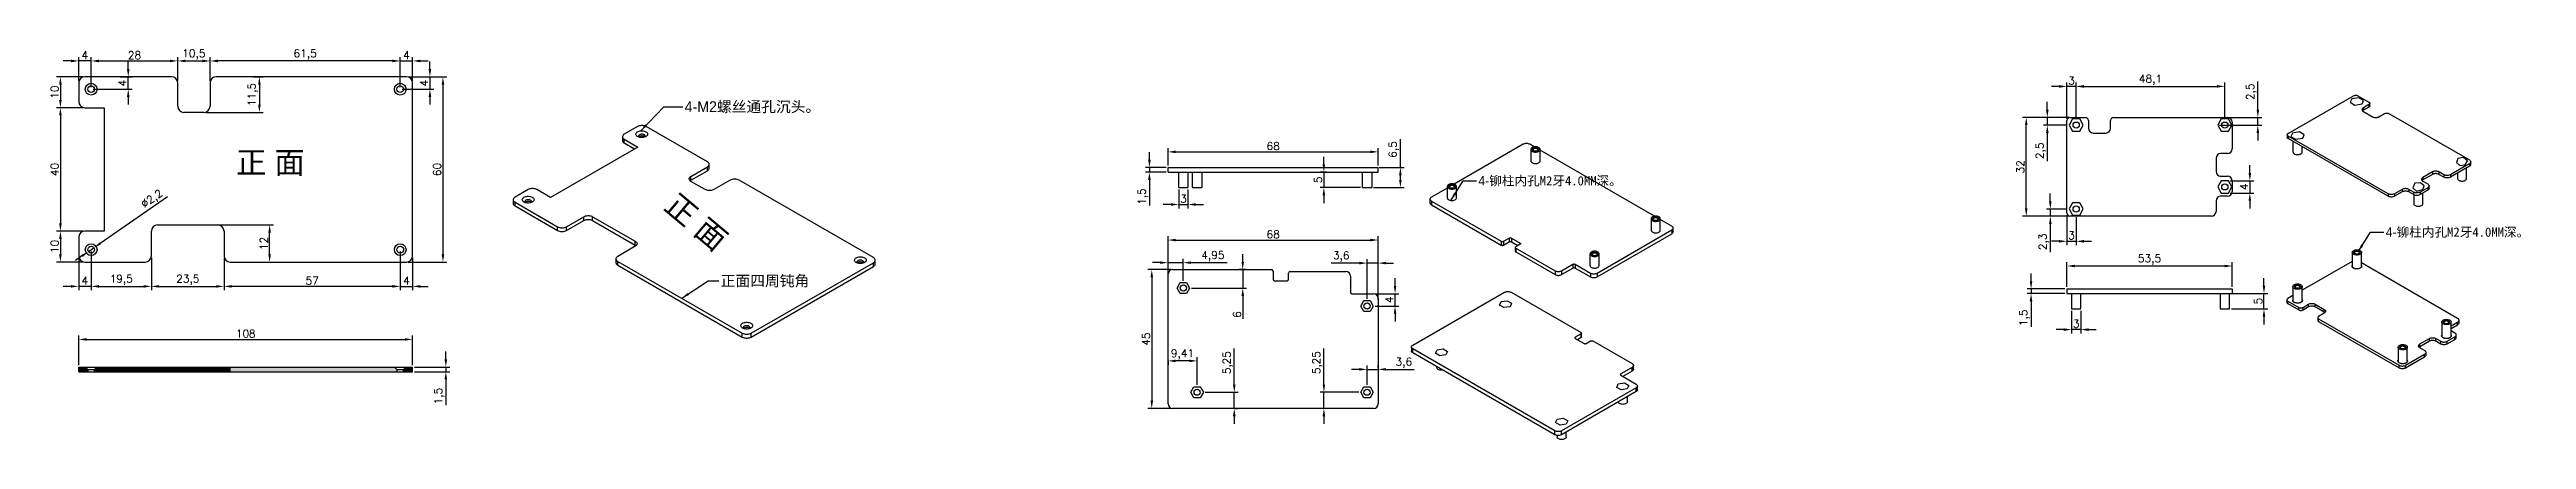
# Model space of a CAD drawing. Header units: millimetres. Extents: x 1426 to 4436, y -331 to 92.
# Drawn here: x 3107 to 3908, y -44 to 83 of the extents above; entities that cross this region are included whole.
import ezdxf

# ---------------------------------------------------------------- set-up
doc = ezdxf.new("R2010")
doc.units = ezdxf.units.MM
doc.styles.add('ST', font='PMingLiU.ttf')
doc.styles.get("Standard").update_dxf_attribs({"font": 'txt', "bigfont": 'gbcbig.shx'})
doc.dimstyles.new('ISO-25', dxfattribs={"dimtxt": 2.5, "dimasz": 2.5, "dimexe": 1.25, "dimexo": 0.625, "dimtad": 1, "dimtxsty": 'Standard', "dimcen": 2.5, "dimadec": 0, "dimazin": 0, "dimtfac": 1, "dimtmove": 0, "dimatfit": 3, "dimfxl": 0, "dimarcsym": 0})
pattern_1 = [(45, (3154.5789, 96.94149), (-0.1767767, 0.1767767), []), (45, (3154.75516, 96.94149), (-0.1767767, 0.1767767), [0.25, -0.125])]

msp = doc.modelspace()

# ---------------------------------------------------------------- texts
at = {"color": 3, "style": 'ST'}
msp.add_text('正 面', height=7.2, dxfattribs=at).set_placement((3167.06711, 42.50031))
msp.add_text('正 面', height=7.2, rotation=320, dxfattribs=at).set_placement((3305.18387, 31.18947))
at = {"color": 3, "char_height": 3.5, "attachment_point": 1, "style": 'ST'}
for s, insert, width in [('4-M2{\\fSimSun|b0|i0|c134|p54;螺丝通孔沉头。}', (3312.23188, 65.89552), 49.56), ('{\\fSimSun|b0|i0|c134|p54;正面四周钝角}', (3323.88082, 9.47523), 56.8555556)]:
    msp.add_mtext(s, dxfattribs=dict(at, insert=insert, width=width))
at = {"color": 1, "char_height": 3, "width": 88.8, "attachment_point": 1, "style": 'ST'}
for insert in [(3569.01435, 41.63469), (3862.59918, 25.00943)]:
    msp.add_mtext('4-{\\fSimSun|b0|i0|c134|p54;铆柱内孔M2牙4.0MM深。}', dxfattribs=dict(at, insert=insert))

# ---------------------------------------------------------------- blocks, each defined once
blk = doc.blocks.new('*D110')
at = {"color": 0, "lineweight": -2}
for p, q in [((3222.81, 73.81), (3235.26, 73.81)), ((3234.01, 71.31), (3234.01, 16.31)), ((3222.81, 13.81), (3235.26, 13.81))]:
    blk.add_line(p, q, dxfattribs=at)
at = {"color": 0}
for points in [[(3233.6, 71.31), (3234.43, 71.31), (3234.01, 73.81)], [(3233.6, 16.31), (3234.43, 16.31), (3234.01, 13.81)]]:
    blk.add_solid(points, dxfattribs=at)
at = {"layer": 'Defpoints', "color": 0}
for p in [(3222.19, 73.81), (3222.19, 13.81), (3234.01, 13.81)]:
    blk.add_point(p, dxfattribs=at)
at = {"color": 0, "insert": (3232.14, 43.81), "char_height": 2.5, "attachment_point": 5, "rotation": 90}
blk.add_mtext('60', dxfattribs=at)
blk = doc.blocks.new('*D111')
at = {"color": 0, "lineweight": -2}
for p, q in [((3116.19, -19.6), (3116.19, -10.02)), ((3118.69, -11.27), (3221.69, -11.27)), ((3224.19, -19.6), (3224.19, -10.02))]:
    blk.add_line(p, q, dxfattribs=at)
at = {"color": 0}
for points in [[(3118.69, -10.85), (3118.69, -11.69), (3116.19, -11.27)], [(3221.69, -10.85), (3221.69, -11.69), (3224.19, -11.27)]]:
    blk.add_solid(points, dxfattribs=at)
at = {"layer": 'Defpoints', "color": 0}
for p in [(3224.19, -11.27), (3116.19, -20.23), (3224.19, -20.23)]:
    blk.add_point(p, dxfattribs=at)
at = {"color": 0, "insert": (3170.19, -9.39), "char_height": 2.5, "attachment_point": 5}
blk.add_mtext('108', dxfattribs=at)
blk = doc.blocks.new('*D112')
at = {"color": 0, "lineweight": -2}
for p, q in [((3234.95, -17.73), (3234.95, -15.23)), ((3224.81, -20.23), (3236.2, -20.23)), ((3224.81, -21.73), (3236.2, -21.73)), ((3234.95, -20.23), (3234.95, -21.73)), ((3234.95, -24.23), (3234.95, -32.56))]:
    blk.add_line(p, q, dxfattribs=at)
at = {"color": 0}
for points in [[(3234.53, -17.73), (3235.37, -17.73), (3234.95, -20.23)], [(3234.53, -24.23), (3235.37, -24.23), (3234.95, -21.73)]]:
    blk.add_solid(points, dxfattribs=at)
at = {"layer": 'Defpoints', "color": 0}
for p in [(3224.19, -20.23), (3224.19, -21.73), (3234.95, -21.73)]:
    blk.add_point(p, dxfattribs=at)
at = {"color": 0, "insert": (3232.87, -29.65), "char_height": 2.5, "attachment_point": 5, "rotation": 90}
blk.add_mtext('1,5', dxfattribs=at)
blk = doc.blocks.new('*D113')
at = {"color": 0, "lineweight": -2}
for p, q in [((3117.56, 23.81), (3108.99, 23.81)), ((3110.24, 21.31), (3110.24, 16.31)), ((3117.56, 13.81), (3108.99, 13.81))]:
    blk.add_line(p, q, dxfattribs=at)
at = {"color": 0}
for points in [[(3109.83, 21.31), (3110.66, 21.31), (3110.24, 23.81)], [(3109.83, 16.31), (3110.66, 16.31), (3110.24, 13.81)]]:
    blk.add_solid(points, dxfattribs=at)
at = {"layer": 'Defpoints', "color": 0}
for p in [(3118.19, 23.81), (3110.24, 13.81), (3118.19, 13.81)]:
    blk.add_point(p, dxfattribs=at)
at = {"color": 0, "insert": (3108.37, 18.81), "char_height": 2.5, "attachment_point": 5, "rotation": 90}
blk.add_mtext('10', dxfattribs=at)
blk = doc.blocks.new('*D114')
at = {"color": 0, "lineweight": -2}
for p, q in [((3117.56, 63.81), (3108.99, 63.81)), ((3110.24, 61.31), (3110.24, 26.31)), ((3117.56, 23.81), (3108.99, 23.81))]:
    blk.add_line(p, q, dxfattribs=at)
at = {"color": 0}
for points in [[(3109.83, 61.31), (3110.66, 61.31), (3110.24, 63.81)], [(3109.83, 26.31), (3110.66, 26.31), (3110.24, 23.81)]]:
    blk.add_solid(points, dxfattribs=at)
at = {"layer": 'Defpoints', "color": 0}
for p in [(3118.19, 63.81), (3110.24, 23.81), (3118.19, 23.81)]:
    blk.add_point(p, dxfattribs=at)
at = {"color": 0, "insert": (3108.37, 43.81), "char_height": 2.5, "attachment_point": 5, "rotation": 90}
blk.add_mtext('40', dxfattribs=at)
blk = doc.blocks.new('*D115')
at = {"color": 0, "lineweight": -2}
for p, q in [((3117.56, 73.81), (3108.99, 73.81)), ((3110.24, 71.31), (3110.24, 66.31)), ((3117.56, 63.81), (3108.99, 63.81))]:
    blk.add_line(p, q, dxfattribs=at)
at = {"color": 0}
for points in [[(3109.83, 71.31), (3110.66, 71.31), (3110.24, 73.81)], [(3109.83, 66.31), (3110.66, 66.31), (3110.24, 63.81)]]:
    blk.add_solid(points, dxfattribs=at)
at = {"layer": 'Defpoints', "color": 0}
for p in [(3118.19, 73.81), (3110.24, 63.81), (3118.19, 63.81)]:
    blk.add_point(p, dxfattribs=at)
at = {"color": 0, "insert": (3108.37, 68.81), "char_height": 2.5, "attachment_point": 5, "rotation": 90}
blk.add_mtext('10', dxfattribs=at)
blk = doc.blocks.new('*D116')
at = {"color": 0, "lineweight": -2}
for p, q in [((3129.59, 73.81), (3133.44, 73.81)), ((3132.19, 76.31), (3132.19, 78.81)), ((3132.19, 69.81), (3132.19, 73.81)), ((3120.81, 69.81), (3133.44, 69.81)), ((3132.19, 67.31), (3132.19, 64.81))]:
    blk.add_line(p, q, dxfattribs=at)
at = {"color": 0}
for points in [[(3131.77, 76.31), (3132.61, 76.31), (3132.19, 73.81)], [(3131.77, 67.31), (3132.61, 67.31), (3132.19, 69.81)]]:
    blk.add_solid(points, dxfattribs=at)
at = {"layer": 'Defpoints', "color": 0}
for p in [(3128.96, 73.81), (3132.19, 73.81), (3120.19, 69.81)]:
    blk.add_point(p, dxfattribs=at)
at = {"color": 0, "insert": (3130.31, 71.81), "char_height": 2.5, "attachment_point": 5, "rotation": 90}
blk.add_mtext('4', dxfattribs=at)
blk = doc.blocks.new('*D117')
at = {"color": 0, "lineweight": -2}
for p, q in [((3222.81, 73.81), (3231.05, 73.81)), ((3229.8, 76.31), (3229.8, 78.81)), ((3229.8, 73.81), (3229.8, 69.81)), ((3220.81, 69.81), (3231.05, 69.81)), ((3229.8, 67.31), (3229.8, 64.81))]:
    blk.add_line(p, q, dxfattribs=at)
at = {"color": 0}
for points in [[(3229.38, 76.31), (3230.22, 76.31), (3229.8, 73.81)], [(3229.38, 67.31), (3230.22, 67.31), (3229.8, 69.81)]]:
    blk.add_solid(points, dxfattribs=at)
at = {"layer": 'Defpoints', "color": 0}
for p in [(3222.19, 73.81), (3220.19, 69.81), (3229.8, 69.81)]:
    blk.add_point(p, dxfattribs=at)
at = {"color": 0, "insert": (3227.92, 71.81), "char_height": 2.5, "attachment_point": 5, "rotation": 90}
blk.add_mtext('4', dxfattribs=at)
blk = doc.blocks.new('*D118')
at = {"color": 0, "lineweight": -2}
for p, q in [((3120.19, 17.19), (3120.19, 4.66)), ((3116.19, 15.19), (3116.19, 4.66)), ((3113.69, 5.91), (3111.19, 5.91)), ((3120.19, 5.91), (3116.19, 5.91)), ((3122.69, 5.91), (3125.19, 5.91))]:
    blk.add_line(p, q, dxfattribs=at)
at = {"color": 0}
for points in [[(3113.69, 6.33), (3113.69, 5.5), (3116.19, 5.91)], [(3122.69, 6.33), (3122.69, 5.5), (3120.19, 5.91)]]:
    blk.add_solid(points, dxfattribs=at)
at = {"layer": 'Defpoints', "color": 0}
for p in [(3120.19, 17.81), (3116.19, 15.81), (3116.19, 5.91)]:
    blk.add_point(p, dxfattribs=at)
at = {"color": 0, "insert": (3118.19, 7.79), "char_height": 2.5, "attachment_point": 5}
blk.add_mtext('4', dxfattribs=at)
blk = doc.blocks.new('*D119')
at = {"color": 0, "lineweight": -2}
for p, q in [((3120.19, 17.19), (3120.19, 4.66)), ((3139.69, 15.19), (3139.69, 4.66)), ((3122.69, 5.91), (3137.19, 5.91))]:
    blk.add_line(p, q, dxfattribs=at)
at = {"color": 0}
for points in [[(3122.69, 6.33), (3122.69, 5.5), (3120.19, 5.91)], [(3137.19, 6.33), (3137.19, 5.5), (3139.69, 5.91)]]:
    blk.add_solid(points, dxfattribs=at)
at = {"layer": 'Defpoints', "color": 0}
for p in [(3120.19, 17.81), (3139.69, 15.81), (3139.69, 5.91)]:
    blk.add_point(p, dxfattribs=at)
at = {"color": 0, "insert": (3129.94, 8), "char_height": 2.5, "attachment_point": 5}
blk.add_mtext('19,5', dxfattribs=at)
blk = doc.blocks.new('*D120')
at = {"color": 0, "lineweight": -2}
for p, q in [((3139.69, 15.19), (3139.69, 4.66)), ((3163.19, 15.19), (3163.19, 4.66)), ((3142.19, 5.91), (3160.69, 5.91))]:
    blk.add_line(p, q, dxfattribs=at)
at = {"color": 0}
for points in [[(3142.19, 6.33), (3142.19, 5.5), (3139.69, 5.91)], [(3160.69, 6.33), (3160.69, 5.5), (3163.19, 5.91)]]:
    blk.add_solid(points, dxfattribs=at)
at = {"layer": 'Defpoints', "color": 0}
for p in [(3139.69, 15.81), (3163.19, 15.81), (3163.19, 5.91)]:
    blk.add_point(p, dxfattribs=at)
at = {"color": 0, "insert": (3151.44, 8), "char_height": 2.5, "attachment_point": 5}
blk.add_mtext('23,5', dxfattribs=at)
blk = doc.blocks.new('*D121')
at = {"color": 0, "lineweight": -2}
for p, q in [((3220.19, 17.19), (3220.19, 4.66)), ((3163.19, 15.19), (3163.19, 4.66)), ((3217.69, 5.91), (3165.69, 5.91))]:
    blk.add_line(p, q, dxfattribs=at)
at = {"color": 0}
for points in [[(3165.69, 6.33), (3165.69, 5.5), (3163.19, 5.91)], [(3217.69, 6.33), (3217.69, 5.5), (3220.19, 5.91)]]:
    blk.add_solid(points, dxfattribs=at)
at = {"layer": 'Defpoints', "color": 0}
for p in [(3220.19, 17.81), (3163.19, 15.81), (3163.19, 5.91)]:
    blk.add_point(p, dxfattribs=at)
at = {"color": 0, "insert": (3191.69, 7.79), "char_height": 2.5, "attachment_point": 5}
blk.add_mtext('57', dxfattribs=at)
blk = doc.blocks.new('*D122')
at = {"color": 0, "lineweight": -2}
for p, q in [((3220.19, 17.19), (3220.19, 4.66)), ((3224.19, 15.19), (3224.19, 4.66)), ((3217.69, 5.91), (3215.19, 5.91)), ((3220.19, 5.91), (3224.19, 5.91)), ((3226.69, 5.91), (3229.19, 5.91))]:
    blk.add_line(p, q, dxfattribs=at)
at = {"color": 0}
for points in [[(3217.69, 6.33), (3217.69, 5.5), (3220.19, 5.91)], [(3226.69, 6.33), (3226.69, 5.5), (3224.19, 5.91)]]:
    blk.add_solid(points, dxfattribs=at)
at = {"layer": 'Defpoints', "color": 0}
for p in [(3220.19, 17.81), (3224.19, 15.81), (3224.19, 5.91)]:
    blk.add_point(p, dxfattribs=at)
at = {"color": 0, "insert": (3222.19, 7.79), "char_height": 2.5, "attachment_point": 5}
blk.add_mtext('4', dxfattribs=at)
blk = doc.blocks.new('*D123')
at = {"color": 0, "lineweight": -2}
for p, q in [((3158.96, 25.81), (3179.19, 25.81)), ((3177.94, 16.31), (3177.94, 23.31)), ((3173.66, 13.81), (3179.19, 13.81))]:
    blk.add_line(p, q, dxfattribs=at)
at = {"color": 0}
for points in [[(3177.52, 23.31), (3178.36, 23.31), (3177.94, 25.81)], [(3177.52, 16.31), (3178.36, 16.31), (3177.94, 13.81)]]:
    blk.add_solid(points, dxfattribs=at)
at = {"layer": 'Defpoints', "color": 0}
for p in [(3158.34, 25.81), (3177.94, 25.81), (3173.04, 13.81)]:
    blk.add_point(p, dxfattribs=at)
at = {"color": 0, "insert": (3176.07, 19.81), "char_height": 2.5, "attachment_point": 5, "rotation": 90}
blk.add_mtext('12', dxfattribs=at)
blk = doc.blocks.new('*D124')
at = {"color": 0, "lineweight": -2}
for p, q in [((3116.19, 72.44), (3116.19, 80.21)), ((3120.19, 70.44), (3120.19, 80.21)), ((3113.69, 78.96), (3111.19, 78.96)), ((3120.19, 78.96), (3116.19, 78.96)), ((3122.69, 78.96), (3125.19, 78.96))]:
    blk.add_line(p, q, dxfattribs=at)
at = {"color": 0}
for points in [[(3113.69, 79.38), (3113.69, 78.54), (3116.19, 78.96)], [(3122.69, 79.38), (3122.69, 78.54), (3120.19, 78.96)]]:
    blk.add_solid(points, dxfattribs=at)
at = {"layer": 'Defpoints', "color": 0}
for p in [(3116.19, 78.96), (3116.19, 71.81), (3120.19, 69.81)]:
    blk.add_point(p, dxfattribs=at)
at = {"color": 0, "insert": (3118.19, 80.83), "char_height": 2.5, "attachment_point": 5}
blk.add_mtext('4', dxfattribs=at)
blk = doc.blocks.new('*D125')
at = {"color": 0, "lineweight": -2}
for p, q in [((3120.19, 70.44), (3120.19, 80.21)), ((3148.19, 72.44), (3148.19, 80.21)), ((3122.69, 78.96), (3145.69, 78.96))]:
    blk.add_line(p, q, dxfattribs=at)
at = {"color": 0}
for points in [[(3122.69, 79.38), (3122.69, 78.54), (3120.19, 78.96)], [(3145.69, 79.38), (3145.69, 78.54), (3148.19, 78.96)]]:
    blk.add_solid(points, dxfattribs=at)
at = {"layer": 'Defpoints', "color": 0}
for p in [(3148.19, 78.96), (3120.19, 69.81), (3148.19, 71.81)]:
    blk.add_point(p, dxfattribs=at)
at = {"color": 0, "insert": (3134.19, 80.83), "char_height": 2.5, "attachment_point": 5}
blk.add_mtext('28', dxfattribs=at)
blk = doc.blocks.new('*D126')
at = {"color": 0, "lineweight": -2}
for p, q in [((3148.19, 72.44), (3148.19, 80.21)), ((3158.69, 72.44), (3158.69, 80.21)), ((3150.69, 78.96), (3156.19, 78.96))]:
    blk.add_line(p, q, dxfattribs=at)
at = {"color": 0}
for points in [[(3150.69, 79.38), (3150.69, 78.54), (3148.19, 78.96)], [(3156.19, 79.38), (3156.19, 78.54), (3158.69, 78.96)]]:
    blk.add_solid(points, dxfattribs=at)
at = {"layer": 'Defpoints', "color": 0}
for p in [(3158.69, 78.96), (3148.19, 71.81), (3158.69, 71.81)]:
    blk.add_point(p, dxfattribs=at)
at = {"color": 0, "insert": (3153.44, 81.04), "char_height": 2.5, "attachment_point": 5}
blk.add_mtext('10,5', dxfattribs=at)
blk = doc.blocks.new('*D127')
at = {"color": 0, "lineweight": -2}
for p, q in [((3158.69, 72.44), (3158.69, 80.21)), ((3220.19, 70.44), (3220.19, 80.21)), ((3217.69, 78.96), (3161.19, 78.96))]:
    blk.add_line(p, q, dxfattribs=at)
at = {"color": 0}
for points in [[(3161.19, 79.38), (3161.19, 78.54), (3158.69, 78.96)], [(3217.69, 79.38), (3217.69, 78.54), (3220.19, 78.96)]]:
    blk.add_solid(points, dxfattribs=at)
at = {"layer": 'Defpoints', "color": 0}
for p in [(3158.69, 78.96), (3158.69, 71.81), (3220.19, 69.81)]:
    blk.add_point(p, dxfattribs=at)
at = {"color": 0, "insert": (3189.44, 81.04), "char_height": 2.5, "attachment_point": 5}
blk.add_mtext('61,5', dxfattribs=at)
blk = doc.blocks.new('*D128')
at = {"color": 0, "lineweight": -2}
for p, q in [((3220.19, 70.44), (3220.19, 80.21)), ((3224.19, 72.44), (3224.19, 80.21)), ((3217.69, 78.96), (3215.19, 78.96)), ((3220.19, 78.96), (3224.19, 78.96)), ((3226.69, 78.96), (3229.19, 78.96))]:
    blk.add_line(p, q, dxfattribs=at)
at = {"color": 0}
for points in [[(3217.69, 79.38), (3217.69, 78.54), (3220.19, 78.96)], [(3226.69, 79.38), (3226.69, 78.54), (3224.19, 78.96)]]:
    blk.add_solid(points, dxfattribs=at)
at = {"layer": 'Defpoints', "color": 0}
for p in [(3224.19, 78.96), (3220.19, 69.81), (3224.19, 71.81)]:
    blk.add_point(p, dxfattribs=at)
at = {"color": 0, "insert": (3222.19, 80.83), "char_height": 2.5, "attachment_point": 5}
blk.add_mtext('4', dxfattribs=at)
blk = doc.blocks.new('*D129')
at = {"color": 0, "lineweight": -2}
for p, q in [((3172.64, 73.81), (3175.87, 73.81)), ((3174.62, 71.31), (3174.62, 64.81)), ((3157.31, 62.31), (3175.87, 62.31))]:
    blk.add_line(p, q, dxfattribs=at)
at = {"color": 0}
for points in [[(3174.21, 71.31), (3175.04, 71.31), (3174.62, 73.81)], [(3174.21, 64.81), (3175.04, 64.81), (3174.62, 62.31)]]:
    blk.add_solid(points, dxfattribs=at)
at = {"layer": 'Defpoints', "color": 0}
for p in [(3172.02, 73.81), (3156.69, 62.31), (3174.62, 62.31)]:
    blk.add_point(p, dxfattribs=at)
at = {"color": 0, "insert": (3172.54, 68.06), "char_height": 2.5, "attachment_point": 5, "rotation": 90}
blk.add_mtext('11,5', dxfattribs=at)
blk = doc.blocks.new('*D130')
at = {"color": 0, "lineweight": -2}
for p, q in [((3144.93, 34.96), (3123.15, 19.86)), ((3119.28, 17.18), (3121.09, 18.44)), ((3117.23, 15.76), (3115.17, 14.33))]:
    blk.add_line(p, q, dxfattribs=at)
at = {"color": 0}
for points in [[(3116.99, 16.1), (3117.47, 15.42), (3119.28, 17.18)], [(3122.91, 20.2), (3123.38, 19.52), (3121.09, 18.44)]]:
    blk.add_solid(points, dxfattribs=at)
at = {"layer": 'Defpoints', "color": 0}
for p in [(3119.28, 17.18), (3121.09, 18.44)]:
    blk.add_point(p, dxfattribs=at)
at = {"color": 0, "insert": (3139.97, 34.07), "char_height": 2.5, "attachment_point": 5, "rotation": 34.73926}
blk.add_mtext('∅2,2', dxfattribs=at)
blk = doc.blocks.new('*D131')
at = {"color": 0, "lineweight": -2}
for p, q in [((3468.61, 45.04), (3468.61, 50.75)), ((3471.11, 49.5), (3534.11, 49.5)), ((3536.61, 45.04), (3536.61, 50.75))]:
    blk.add_line(p, q, dxfattribs=at)
at = {"color": 0}
for points in [[(3471.11, 49.92), (3471.11, 49.08), (3468.61, 49.5)], [(3534.11, 49.92), (3534.11, 49.08), (3536.61, 49.5)]]:
    blk.add_solid(points, dxfattribs=at)
at = {"layer": 'Defpoints', "color": 0}
for p in [(3536.61, 49.5), (3468.61, 44.42), (3536.61, 44.42)]:
    blk.add_point(p, dxfattribs=at)
at = {"color": 0, "insert": (3502.61, 51.37), "char_height": 2.5, "attachment_point": 5}
blk.add_mtext('68', dxfattribs=at)
blk = doc.blocks.new('*D132')
at = {"color": 0, "lineweight": -2}
for p, q in [((3462.59, 46.92), (3462.59, 49.42)), ((3467.98, 44.42), (3461.34, 44.42)), ((3467.98, 42.92), (3461.34, 42.92)), ((3462.59, 44.42), (3462.59, 42.92)), ((3462.59, 40.42), (3462.59, 32.08))]:
    blk.add_line(p, q, dxfattribs=at)
at = {"color": 0}
for points in [[(3462.17, 46.92), (3463.01, 46.92), (3462.59, 44.42)], [(3462.17, 40.42), (3463.01, 40.42), (3462.59, 42.92)]]:
    blk.add_solid(points, dxfattribs=at)
at = {"layer": 'Defpoints', "color": 0}
for p in [(3462.59, 42.92), (3468.61, 44.42), (3468.61, 42.92)]:
    blk.add_point(p, dxfattribs=at)
at = {"color": 0, "insert": (3460.51, 35), "char_height": 2.5, "attachment_point": 5, "rotation": 90}
blk.add_mtext('1,5', dxfattribs=at)
blk = doc.blocks.new('*D133')
at = {"color": 0, "lineweight": -2}
for p, q in [((3469.57, 32.45), (3467.07, 32.45)), ((3472.07, 37.3), (3472.07, 31.2)), ((3472.07, 32.45), (3475.07, 32.45)), ((3475.07, 37.3), (3475.07, 31.2)), ((3477.57, 32.45), (3480.07, 32.45))]:
    blk.add_line(p, q, dxfattribs=at)
at = {"color": 0}
for points in [[(3469.57, 32.87), (3469.57, 32.03), (3472.07, 32.45)], [(3477.57, 32.87), (3477.57, 32.03), (3475.07, 32.45)]]:
    blk.add_solid(points, dxfattribs=at)
at = {"layer": 'Defpoints', "color": 0}
for p in [(3472.07, 37.92), (3475.07, 37.92), (3475.07, 32.45)]:
    blk.add_point(p, dxfattribs=at)
at = {"color": 0, "insert": (3473.57, 34.32), "char_height": 2.5, "attachment_point": 5}
blk.add_mtext('3', dxfattribs=at)
blk = doc.blocks.new('*D134')
at = {"color": 0, "lineweight": -2}
for p, q in [((3519.86, 42.92), (3517.78, 42.92)), ((3519.03, 45.42), (3519.03, 47.92)), ((3519.03, 42.92), (3519.03, 37.92)), ((3530.88, 37.92), (3517.78, 37.92)), ((3519.03, 35.42), (3519.03, 32.92))]:
    blk.add_line(p, q, dxfattribs=at)
at = {"color": 0}
for points in [[(3518.61, 45.42), (3519.44, 45.42), (3519.03, 42.92)], [(3518.61, 35.42), (3519.44, 35.42), (3519.03, 37.92)]]:
    blk.add_solid(points, dxfattribs=at)
at = {"layer": 'Defpoints', "color": 0}
for p in [(3520.49, 42.92), (3519.03, 37.92), (3531.51, 37.92)]:
    blk.add_point(p, dxfattribs=at)
at = {"color": 0, "insert": (3517.15, 40.42), "char_height": 2.5, "attachment_point": 5, "rotation": 90}
blk.add_mtext('5', dxfattribs=at)
blk = doc.blocks.new('*D135')
at = {"color": 0, "lineweight": -2}
for p, q in [((3543.78, 44.42), (3543.78, 53.58)), ((3536.89, 44.42), (3545.03, 44.42)), ((3543.78, 40.42), (3543.78, 41.92)), ((3535.13, 37.92), (3545.03, 37.92))]:
    blk.add_line(p, q, dxfattribs=at)
at = {"color": 0}
for points in [[(3543.37, 41.92), (3544.2, 41.92), (3543.78, 44.42)], [(3543.37, 40.42), (3544.2, 40.42), (3543.78, 37.92)]]:
    blk.add_solid(points, dxfattribs=at)
at = {"layer": 'Defpoints', "color": 0}
for p in [(3536.26, 44.42), (3543.78, 44.42), (3534.51, 37.92)]:
    blk.add_point(p, dxfattribs=at)
at = {"color": 0, "insert": (3541.7, 50.25), "char_height": 2.5, "attachment_point": 5, "rotation": 90}
blk.add_mtext('6,5', dxfattribs=at)
blk = doc.blocks.new('*D136')
at = {"color": 0, "lineweight": -2}
for p, q in [((3468.61, 10.48), (3468.61, 22.18)), ((3471.11, 20.93), (3534.11, 20.93)), ((3536.61, 2.67), (3536.61, 22.18))]:
    blk.add_line(p, q, dxfattribs=at)
at = {"color": 0}
for points in [[(3471.11, 21.34), (3471.11, 20.51), (3468.61, 20.93)], [(3534.11, 21.34), (3534.11, 20.51), (3536.61, 20.93)]]:
    blk.add_solid(points, dxfattribs=at)
at = {"layer": 'Defpoints', "color": 0}
for p in [(3536.61, 20.93), (3468.61, 9.85), (3536.61, 2.04)]:
    blk.add_point(p, dxfattribs=at)
at = {"color": 0, "insert": (3502.61, 22.8), "char_height": 2.5, "attachment_point": 5}
blk.add_mtext('68', dxfattribs=at)
blk = doc.blocks.new('*D137')
at = {"color": 0, "lineweight": -2}
for p, q in [((3469.48, 11.35), (3462.1, 11.35)), ((3463.35, 8.85), (3463.35, -31.15)), ((3469.48, -33.65), (3462.1, -33.65))]:
    blk.add_line(p, q, dxfattribs=at)
at = {"color": 0}
for points in [[(3462.93, 8.85), (3463.76, 8.85), (3463.35, 11.35)], [(3462.93, -31.15), (3463.76, -31.15), (3463.35, -33.65)]]:
    blk.add_solid(points, dxfattribs=at)
at = {"layer": 'Defpoints', "color": 0}
for p in [(3470.11, 11.35), (3463.35, -33.65), (3470.11, -33.65)]:
    blk.add_point(p, dxfattribs=at)
at = {"color": 0, "insert": (3461.47, -11.15), "char_height": 2.5, "attachment_point": 5, "rotation": 90}
blk.add_mtext('45', dxfattribs=at)
blk = doc.blocks.new('*D138')
at = {"color": 0, "lineweight": -2}
for p, q in [((3466.11, 13.6), (3463.61, 13.6)), ((3468.61, 9.02), (3468.61, 14.85)), ((3468.61, 13.6), (3473.56, 13.6)), ((3473.56, 7.76), (3473.56, 14.85)), ((3476.06, 13.6), (3487.73, 13.6))]:
    blk.add_line(p, q, dxfattribs=at)
at = {"color": 0}
for points in [[(3466.11, 14.01), (3466.11, 13.18), (3468.61, 13.6)], [(3476.06, 14.01), (3476.06, 13.18), (3473.56, 13.6)]]:
    blk.add_solid(points, dxfattribs=at)
at = {"layer": 'Defpoints', "color": 0}
for p in [(3468.61, 8.4), (3473.56, 13.6), (3473.56, 7.13)]:
    blk.add_point(p, dxfattribs=at)
at = {"color": 0, "insert": (3483.14, 15.68), "char_height": 2.5, "attachment_point": 5}
blk.add_mtext('4,95', dxfattribs=at)
blk = doc.blocks.new('*D139')
at = {"color": 0, "lineweight": -2}
for p, q in [((3492.78, 13.85), (3492.78, 16.35)), ((3493.91, 11.35), (3491.53, 11.35)), ((3492.78, 11.35), (3492.78, 5.35)), ((3476.22, 5.35), (3494.03, 5.35)), ((3492.78, 2.85), (3492.78, -4.61))]:
    blk.add_line(p, q, dxfattribs=at)
at = {"color": 0}
for points in [[(3492.37, 13.85), (3493.2, 13.85), (3492.78, 11.35)], [(3492.37, 2.85), (3493.2, 2.85), (3492.78, 5.35)]]:
    blk.add_solid(points, dxfattribs=at)
at = {"layer": 'Defpoints', "color": 0}
for p in [(3492.78, 11.35), (3494.53, 11.35), (3475.59, 5.35)]:
    blk.add_point(p, dxfattribs=at)
at = {"color": 0, "insert": (3490.91, -3.15), "char_height": 2.5, "attachment_point": 5, "rotation": 90}
blk.add_mtext('6', dxfattribs=at)
blk = doc.blocks.new('*D140')
at = {"color": 0, "lineweight": -2}
for p, q in [((3530.51, 13.46), (3521.34, 13.46)), ((3533.01, 1.92), (3533.01, 14.71)), ((3536.61, 13.46), (3533.01, 13.46)), ((3536.61, 1.64), (3536.61, 14.71)), ((3539.11, 13.46), (3541.61, 13.46))]:
    blk.add_line(p, q, dxfattribs=at)
at = {"color": 0}
for points in [[(3530.51, 13.88), (3530.51, 13.05), (3533.01, 13.46)], [(3539.11, 13.88), (3539.11, 13.05), (3536.61, 13.46)]]:
    blk.add_solid(points, dxfattribs=at)
at = {"layer": 'Defpoints', "color": 0}
for p in [(3533.01, 13.46), (3533.01, 1.29), (3536.61, 1.01)]:
    blk.add_point(p, dxfattribs=at)
at = {"color": 0, "insert": (3524.67, 15.55), "char_height": 2.5, "attachment_point": 5}
blk.add_mtext('3,6', dxfattribs=at)
blk = doc.blocks.new('*D141')
at = {"color": 0, "lineweight": -2}
for p, q in [((3542.06, 6.04), (3542.06, 8.54)), ((3535.65, 3.54), (3543.31, 3.54)), ((3542.06, -0.46), (3542.06, 3.54)), ((3535.65, -0.46), (3543.31, -0.46)), ((3542.06, -2.96), (3542.06, -5.46))]:
    blk.add_line(p, q, dxfattribs=at)
at = {"color": 0}
for points in [[(3541.64, 6.04), (3542.48, 6.04), (3542.06, 3.54)], [(3541.64, -2.96), (3542.48, -2.96), (3542.06, -0.46)]]:
    blk.add_solid(points, dxfattribs=at)
at = {"layer": 'Defpoints', "color": 0}
for p in [(3535.03, 3.54), (3542.06, 3.54), (3535.03, -0.46)]:
    blk.add_point(p, dxfattribs=at)
at = {"color": 0, "insert": (3540.18, 1.54), "char_height": 2.5, "attachment_point": 5, "rotation": 90}
blk.add_mtext('4', dxfattribs=at)
blk = doc.blocks.new('*D142')
at = {"color": 0, "lineweight": -2}
for p, q in [((3468.61, -18.19), (3468.61, -19.47)), ((3475.52, -18.22), (3471.11, -18.22)), ((3478.02, -26.02), (3478.02, -16.97))]:
    blk.add_line(p, q, dxfattribs=at)
at = {"color": 0}
for points in [[(3471.11, -17.81), (3471.11, -18.64), (3468.61, -18.22)], [(3475.52, -17.81), (3475.52, -18.64), (3478.02, -18.22)]]:
    blk.add_solid(points, dxfattribs=at)
at = {"layer": 'Defpoints', "color": 0}
for p in [(3468.61, -17.56), (3468.61, -18.22), (3478.02, -26.65)]:
    blk.add_point(p, dxfattribs=at)
at = {"color": 0, "insert": (3473.31, -16.14), "char_height": 2.5, "attachment_point": 5}
blk.add_mtext('9,41', dxfattribs=at)
blk = doc.blocks.new('*D143')
at = {"color": 0, "lineweight": -2}
for p, q in [((3490.04, -25.9), (3490.04, -14.23)), ((3480.66, -28.4), (3491.29, -28.4)), ((3490.04, -33.65), (3490.04, -28.4)), ((3490.04, -36.15), (3490.04, -38.65)), ((3490.48, -33.65), (3491.29, -33.65))]:
    blk.add_line(p, q, dxfattribs=at)
at = {"color": 0}
for points in [[(3489.62, -25.9), (3490.46, -25.9), (3490.04, -28.4)], [(3489.62, -36.15), (3490.46, -36.15), (3490.04, -33.65)]]:
    blk.add_solid(points, dxfattribs=at)
at = {"layer": 'Defpoints', "color": 0}
for p in [(3480.04, -28.4), (3490.04, -28.4), (3489.85, -33.65)]:
    blk.add_point(p, dxfattribs=at)
at = {"color": 0, "insert": (3487.96, -18.81), "char_height": 2.5, "attachment_point": 5, "rotation": 90}
blk.add_mtext('5,25', dxfattribs=at)
blk = doc.blocks.new('*D144')
at = {"color": 0, "lineweight": -2}
for p, q in [((3530.51, -20.98), (3528.01, -20.98)), ((3533.01, -26.02), (3533.01, -19.73)), ((3533.01, -20.98), (3536.61, -20.98)), ((3536.61, -20.35), (3536.61, -19.73)), ((3539.11, -20.98), (3548.27, -20.98))]:
    blk.add_line(p, q, dxfattribs=at)
at = {"color": 0}
for points in [[(3530.51, -20.56), (3530.51, -21.39), (3533.01, -20.98)], [(3539.11, -20.56), (3539.11, -21.39), (3536.61, -20.98)]]:
    blk.add_solid(points, dxfattribs=at)
at = {"layer": 'Defpoints', "color": 0}
for p in [(3536.61, -20.98), (3536.61, -20.98), (3533.01, -26.65)]:
    blk.add_point(p, dxfattribs=at)
at = {"color": 0, "insert": (3544.94, -18.89), "char_height": 2.5, "attachment_point": 5}
blk.add_mtext('3,6', dxfattribs=at)
blk = doc.blocks.new('*D145')
at = {"color": 0, "lineweight": -2}
for p, q in [((3519.05, -25.9), (3519.05, -14.23)), ((3530.36, -28.4), (3517.8, -28.4)), ((3519.05, -33.65), (3519.05, -28.4)), ((3520.7, -33.65), (3517.8, -33.65)), ((3519.05, -36.15), (3519.05, -38.65))]:
    blk.add_line(p, q, dxfattribs=at)
at = {"color": 0}
for points in [[(3518.63, -25.9), (3519.46, -25.9), (3519.05, -28.4)], [(3518.63, -36.15), (3519.46, -36.15), (3519.05, -33.65)]]:
    blk.add_solid(points, dxfattribs=at)
at = {"layer": 'Defpoints', "color": 0}
for p in [(3530.99, -28.4), (3519.05, -33.65), (3521.32, -33.65)]:
    blk.add_point(p, dxfattribs=at)
at = {"color": 0, "insert": (3516.96, -18.81), "char_height": 2.5, "attachment_point": 5, "rotation": 90}
blk.add_mtext('5,25', dxfattribs=at)
blk = doc.blocks.new('*D15')
at = {"color": 0, "lineweight": -2}
for p, q in [((3754.07, 33.46), (3754.07, 35.96)), ((3759.5, 30.96), (3752.82, 30.96)), ((3759.81, 28.66), (3752.82, 28.66)), ((3754.07, 30.96), (3754.07, 28.66)), ((3754.07, 26.16), (3754.07, 16.99))]:
    blk.add_line(p, q, dxfattribs=at)
at = {"color": 0}
for points in [[(3753.66, 33.46), (3754.49, 33.46), (3754.07, 30.96)], [(3753.66, 26.16), (3754.49, 26.16), (3754.07, 28.66)]]:
    blk.add_solid(points, dxfattribs=at)
at = {"layer": 'Defpoints', "color": 0}
for p in [(3754.07, 30.96), (3760.13, 30.96), (3760.43, 28.66)]:
    blk.add_point(p, dxfattribs=at)
at = {"color": 0, "insert": (3751.99, 20.33), "char_height": 2.5, "attachment_point": 5, "rotation": 90}
blk.add_mtext('2,3', dxfattribs=at)
blk = doc.blocks.new('*D16')
at = {"color": 0, "lineweight": -2}
for p, q in [((3753.09, 63.16), (3753.09, 65.66)), ((3759.81, 60.66), (3751.84, 60.66)), ((3759.5, 58.16), (3751.84, 58.16)), ((3753.09, 60.66), (3753.09, 58.16)), ((3753.09, 55.66), (3753.09, 46.49))]:
    blk.add_line(p, q, dxfattribs=at)
at = {"color": 0}
for points in [[(3752.68, 63.16), (3753.51, 63.16), (3753.09, 60.66)], [(3752.68, 55.66), (3753.51, 55.66), (3753.09, 58.16)]]:
    blk.add_solid(points, dxfattribs=at)
at = {"layer": 'Defpoints', "color": 0}
for p in [(3753.09, 58.16), (3760.12, 58.16), (3760.43, 60.66)]:
    blk.add_point(p, dxfattribs=at)
at = {"color": 0, "insert": (3751.01, 49.83), "char_height": 2.5, "attachment_point": 5, "rotation": 90}
blk.add_mtext('2,5', dxfattribs=at)
blk = doc.blocks.new('*D17')
at = {"color": 0, "lineweight": -2}
for p, q in [((3760.14, 60.66), (3745.03, 60.66)), ((3746.28, 31.16), (3746.28, 58.16)), ((3760.14, 28.66), (3745.03, 28.66))]:
    blk.add_line(p, q, dxfattribs=at)
at = {"color": 0}
for points in [[(3745.86, 58.16), (3746.7, 58.16), (3746.28, 60.66)], [(3745.86, 31.16), (3746.7, 31.16), (3746.28, 28.66)]]:
    blk.add_solid(points, dxfattribs=at)
at = {"layer": 'Defpoints', "color": 0}
for p in [(3746.28, 60.66), (3760.77, 60.66), (3760.77, 28.66)]:
    blk.add_point(p, dxfattribs=at)
at = {"color": 0, "insert": (3744.41, 44.66), "char_height": 2.5, "attachment_point": 5, "rotation": 90}
blk.add_mtext('32', dxfattribs=at)
blk = doc.blocks.new('*D18')
at = {"color": 0, "lineweight": -2}
for p, q in [((3759.43, 29.03), (3759.43, 19.28)), ((3762.43, 28.38), (3762.43, 19.28)), ((3756.93, 20.53), (3754.43, 20.53)), ((3759.43, 20.53), (3762.43, 20.53)), ((3764.93, 20.53), (3767.43, 20.53))]:
    blk.add_line(p, q, dxfattribs=at)
at = {"color": 0}
for points in [[(3756.93, 20.94), (3756.93, 20.11), (3759.43, 20.53)], [(3764.93, 20.94), (3764.93, 20.11), (3762.43, 20.53)]]:
    blk.add_solid(points, dxfattribs=at)
at = {"layer": 'Defpoints', "color": 0}
for p in [(3759.43, 29.66), (3762.43, 29.01), (3762.43, 20.53)]:
    blk.add_point(p, dxfattribs=at)
at = {"color": 0, "insert": (3760.93, 22.4), "char_height": 2.5, "attachment_point": 5}
blk.add_mtext('3', dxfattribs=at)
blk = doc.blocks.new('*D19')
at = {"color": 0, "lineweight": -2}
for p, q in [((3756.93, 70.7), (3754.43, 70.7)), ((3759.43, 60.28), (3759.43, 71.95)), ((3762.43, 70.7), (3759.43, 70.7)), ((3762.43, 60.78), (3762.43, 71.95)), ((3764.93, 70.7), (3767.43, 70.7))]:
    blk.add_line(p, q, dxfattribs=at)
at = {"color": 0}
for points in [[(3756.93, 71.12), (3756.93, 70.28), (3759.43, 70.7)], [(3764.93, 71.12), (3764.93, 70.28), (3762.43, 70.7)]]:
    blk.add_solid(points, dxfattribs=at)
at = {"layer": 'Defpoints', "color": 0}
for p in [(3759.43, 70.7), (3759.43, 59.66), (3762.43, 60.16)]:
    blk.add_point(p, dxfattribs=at)
at = {"color": 0, "insert": (3760.93, 72.58), "char_height": 2.5, "attachment_point": 5}
blk.add_mtext('3', dxfattribs=at)
blk = doc.blocks.new('*D20')
at = {"color": 0, "lineweight": -2}
for p, q in [((3821.21, 63.16), (3821.21, 72.33)), ((3802.3, 60.66), (3822.46, 60.66)), ((3808.85, 58.16), (3822.46, 58.16)), ((3821.21, 58.16), (3821.21, 60.66)), ((3821.21, 55.66), (3821.21, 53.16))]:
    blk.add_line(p, q, dxfattribs=at)
at = {"color": 0}
for points in [[(3820.79, 63.16), (3821.62, 63.16), (3821.21, 60.66)], [(3820.79, 55.66), (3821.62, 55.66), (3821.21, 58.16)]]:
    blk.add_solid(points, dxfattribs=at)
at = {"layer": 'Defpoints', "color": 0}
for p in [(3801.67, 60.66), (3808.22, 58.16), (3821.21, 60.66)]:
    blk.add_point(p, dxfattribs=at)
at = {"color": 0, "insert": (3819.12, 68.99), "char_height": 2.5, "attachment_point": 5, "rotation": 90}
blk.add_mtext('2,5', dxfattribs=at)
blk = doc.blocks.new('*D21')
at = {"color": 0, "lineweight": -2}
for p, q in [((3762.43, 65.81), (3762.43, 71.97)), ((3764.93, 70.72), (3808.03, 70.72)), ((3810.53, 60.78), (3810.53, 71.97))]:
    blk.add_line(p, q, dxfattribs=at)
at = {"color": 0}
for points in [[(3764.93, 71.14), (3764.93, 70.31), (3762.43, 70.72)], [(3808.03, 71.14), (3808.03, 70.31), (3810.53, 70.72)]]:
    blk.add_solid(points, dxfattribs=at)
at = {"layer": 'Defpoints', "color": 0}
for p in [(3762.43, 65.18), (3810.53, 70.72), (3810.53, 60.16)]:
    blk.add_point(p, dxfattribs=at)
at = {"color": 0, "insert": (3786.48, 72.81), "char_height": 2.5, "attachment_point": 5}
blk.add_mtext('48,1', dxfattribs=at)
blk = doc.blocks.new('*D22')
at = {"color": 0, "lineweight": -2}
for p, q in [((3759.43, 5.73), (3759.43, 13.77)), ((3761.93, 12.52), (3810.43, 12.52)), ((3812.93, 5.73), (3812.93, 13.77))]:
    blk.add_line(p, q, dxfattribs=at)
at = {"color": 0}
for points in [[(3761.93, 12.93), (3761.93, 12.1), (3759.43, 12.52)], [(3810.43, 12.93), (3810.43, 12.1), (3812.93, 12.52)]]:
    blk.add_solid(points, dxfattribs=at)
at = {"layer": 'Defpoints', "color": 0}
for p in [(3812.93, 12.52), (3759.43, 5.1), (3812.93, 5.1)]:
    blk.add_point(p, dxfattribs=at)
at = {"color": 0, "insert": (3786.18, 14.6), "char_height": 2.5, "attachment_point": 5}
blk.add_mtext('53,5', dxfattribs=at)
blk = doc.blocks.new('*D23')
at = {"color": 0, "lineweight": -2}
for p, q in [((3823.2, 6.1), (3823.2, 8.6)), ((3812.66, 3.6), (3824.45, 3.6)), ((3823.2, -1.4), (3823.2, 3.6)), ((3812.66, -1.4), (3824.45, -1.4)), ((3823.2, -3.9), (3823.2, -6.4))]:
    blk.add_line(p, q, dxfattribs=at)
at = {"color": 0}
for points in [[(3822.78, 6.1), (3823.62, 6.1), (3823.2, 3.6)], [(3822.78, -3.9), (3823.62, -3.9), (3823.2, -1.4)]]:
    blk.add_solid(points, dxfattribs=at)
at = {"layer": 'Defpoints', "color": 0}
for p in [(3812.03, 3.6), (3823.2, 3.6), (3812.03, -1.4)]:
    blk.add_point(p, dxfattribs=at)
at = {"color": 0, "insert": (3821.32, 1.1), "char_height": 2.5, "attachment_point": 5, "rotation": 90}
blk.add_mtext('5', dxfattribs=at)
blk = doc.blocks.new('*D24')
at = {"color": 0, "lineweight": -2}
for p, q in [((3760.93, -2.02), (3760.93, -9.34)), ((3763.93, -2.02), (3763.93, -9.34)), ((3758.43, -8.09), (3755.93, -8.09)), ((3763.93, -8.09), (3760.93, -8.09)), ((3766.43, -8.09), (3768.93, -8.09))]:
    blk.add_line(p, q, dxfattribs=at)
at = {"color": 0}
for points in [[(3758.43, -7.68), (3758.43, -8.51), (3760.93, -8.09)], [(3766.43, -7.68), (3766.43, -8.51), (3763.93, -8.09)]]:
    blk.add_solid(points, dxfattribs=at)
at = {"layer": 'Defpoints', "color": 0}
for p in [(3760.93, -1.4), (3763.93, -1.4), (3760.93, -8.09)]:
    blk.add_point(p, dxfattribs=at)
at = {"color": 0, "insert": (3762.43, -6.22), "char_height": 2.5, "attachment_point": 5}
blk.add_mtext('3', dxfattribs=at)
blk = doc.blocks.new('*D25')
at = {"color": 0, "lineweight": -2}
for p, q in [((3812.31, 40.16), (3819.88, 40.16)), ((3818.63, 42.66), (3818.63, 45.16)), ((3818.63, 40.16), (3818.63, 36.16)), ((3812.31, 36.16), (3819.88, 36.16)), ((3818.63, 33.66), (3818.63, 31.16))]:
    blk.add_line(p, q, dxfattribs=at)
at = {"color": 0}
for points in [[(3818.21, 42.66), (3819.05, 42.66), (3818.63, 40.16)], [(3818.21, 33.66), (3819.05, 33.66), (3818.63, 36.16)]]:
    blk.add_solid(points, dxfattribs=at)
at = {"layer": 'Defpoints', "color": 0}
for p in [(3811.69, 40.16), (3811.69, 36.16), (3818.63, 36.16)]:
    blk.add_point(p, dxfattribs=at)
at = {"color": 0, "insert": (3816.76, 38.16), "char_height": 2.5, "attachment_point": 5, "rotation": 90}
blk.add_mtext('4', dxfattribs=at)
blk = doc.blocks.new('*D26')
at = {"color": 0, "lineweight": -2}
for p, q in [((3747.84, 7.6), (3747.84, 10.1)), ((3758.81, 5.1), (3746.59, 5.1)), ((3758.81, 3.6), (3746.59, 3.6)), ((3747.84, 5.1), (3747.84, 3.6)), ((3747.84, 1.1), (3747.84, -7.23))]:
    blk.add_line(p, q, dxfattribs=at)
at = {"color": 0}
for points in [[(3747.42, 7.6), (3748.25, 7.6), (3747.84, 5.1)], [(3747.42, 1.1), (3748.25, 1.1), (3747.84, 3.6)]]:
    blk.add_solid(points, dxfattribs=at)
at = {"layer": 'Defpoints', "color": 0}
for p in [(3747.84, 5.1), (3759.43, 5.1), (3759.43, 3.6)]:
    blk.add_point(p, dxfattribs=at)
at = {"color": 0, "insert": (3745.75, -4.31), "char_height": 2.5, "attachment_point": 5, "rotation": 90}
blk.add_mtext('1,5', dxfattribs=at)

# ---------------------------------------------------------------- dimensions: what is measured, and where the dimension line sits
at = {"color": 1}
for base, p1, p2, picture, middle in [((3116.18769, 78.95955), (3120.18769, 69.81059), (3116.18769, 71.81059), '*D124', (3118.18769, 80.83455)), ((3148.18769, 78.95955), (3120.18769, 69.81059), (3148.18769, 71.81059), '*D125', (3134.18769, 80.83455)), ((3158.68769, 78.95955), (3148.18769, 71.81059), (3158.68769, 71.81059), '*D126', (3153.43769, 81.04289)), ((3158.68769, 78.95955), (3220.18769, 69.81059), (3158.68769, 71.81059), '*D127', (3189.43769, 81.04289)), ((3224.18769, 78.95955), (3220.18769, 69.81059), (3224.18769, 71.81059), '*D128', (3222.18769, 80.83455)), ((3759.43334, 70.70061), (3762.43334, 60.15857), (3759.43334, 59.65857), '*D19', (3760.93334, 72.57561)), ((3810.53334, 70.72482), (3762.43334, 65.18262), (3810.53334, 60.15857), '*D21', (3786.48334, 72.80815)), ((3536.60614, 49.49972), (3468.60614, 44.4166), (3536.60614, 44.4166), '*D131', (3502.60614, 51.37472)), ((3475.07015, 32.44863), (3472.07015, 37.9216), (3475.07015, 37.9216), '*D133', (3473.57015, 34.32363)), ((3762.43334, 20.528), (3759.43334, 29.65857), (3762.43334, 29.00857), '*D18', (3760.93334, 22.403)), ((3116.18769, 5.91182), (3120.18769, 17.81059), (3116.18769, 15.81059), '*D118', (3118.18769, 7.78682)), ((3139.68769, 5.91182), (3120.18769, 17.81059), (3139.68769, 15.81059), '*D119', (3129.93769, 7.99515)), ((3163.18769, 5.91182), (3220.18769, 17.81059), (3163.18769, 15.81059), '*D121', (3191.68769, 7.78682)), ((3224.18769, 5.91182), (3220.18769, 17.81059), (3224.18769, 15.81059), '*D122', (3222.18769, 7.78682)), ((3473.56015, 13.59747), (3468.60614, 8.39631), (3473.56015, 7.13438), '*D138', (3483.14348, 15.6808)), ((3533.00615, 13.46475), (3536.60614, 1.01162), (3533.00615, 1.29238), '*D140', (3524.67281, 15.54808)), ((3812.93334, 12.5181), (3759.43334, 5.10474), (3812.93334, 5.10474), '*D22', (3786.18334, 14.60143)), ((3163.18769, 5.91182), (3139.68769, 15.81059), (3163.18769, 15.81059), '*D120', (3151.43769, 7.99515)), ((3224.18769, -11.26858), (3116.18769, -20.22954), (3224.18769, -20.22954), '*D111', (3170.18769, -9.39358)), ((3760.93334, -8.09221), (3763.93334, -1.39526), (3760.93334, -1.39526), '*D24', (3762.43334, -6.21721)), ((3468.60614, -18.22275), (3478.01515, -26.64762), (3468.60614, -17.56316), '*D142', (3473.31065, -16.13942)), ((3536.60614, -20.97779), (3533.00615, -26.64762), (3536.60614, -20.97779), '*D144', (3544.93948, -18.89446))]:
    dim = msp.add_linear_dim(base=base, p1=p1, p2=p2, dimstyle='ISO-25', dxfattribs=at)
    dim.commit()
    dim.dimension.update_dxf_attribs({"geometry": picture, "text_midpoint": middle})
for base, p1, p2, angle, picture, middle in [((3110.24325, 63.81059), (3118.18769, 73.81059), (3118.18769, 63.81059), 270, '*D115', (3108.36825, 68.81059)), ((3132.18886, 73.81059), (3120.18769, 69.81059), (3128.9637, 73.81059), 90, '*D116', (3130.31386, 71.81059)), ((3174.62412, 62.31059), (3172.0168, 73.81059), (3156.68769, 62.31059), 90, '*D129', (3172.54079, 68.06059)), ((3229.79871, 69.81059), (3222.18769, 73.81059), (3220.18769, 69.81059), 90, '*D117', (3227.92371, 71.81059)), ((3234.01224, 13.81059), (3222.18769, 73.81059), (3222.18769, 13.81059), 90, '*D110', (3232.13724, 43.81059)), ((3753.09395, 58.15857), (3760.43334, 60.65857), (3760.12394, 58.15857), 90, '*D16', (3751.01062, 49.82523)), ((3110.24325, 23.81059), (3118.18769, 63.81059), (3118.18769, 23.81059), 270, '*D114', (3108.36825, 43.81059)), ((3746.28125, 60.65857), (3760.76713, 28.65857), (3760.76713, 60.65857), 90, '*D17', (3744.40625, 44.65857)), ((3462.58881, 42.9166), (3468.60614, 44.4166), (3468.60614, 42.9166), 90, '*D132', (3460.50548, 34.99994)), ((3543.7818239576, 44.4166044566), (3534.5061477077, 37.9216044566), (3536.2640818828, 44.4166044566), 90, '*D135', (3541.6984906243, 50.2499377899)), ((3519.0254682433, 37.9216044566), (3520.4887039701, 42.9166044566), (3531.5061477077, 37.9216044566), 90, '*D134', (3517.1504682433, 40.4191044566)), ((3818.63036, 36.15857), (3811.68804, 40.15857), (3811.68804, 36.15857), 90, '*D25', (3816.75536, 38.15857)), ((3177.94013, 25.81059), (3173.03889, 13.81059), (3158.33516, 25.81059), 90, '*D123', (3176.06513, 19.81059)), ((3110.24325, 13.81059), (3118.18769, 23.81059), (3118.18769, 13.81059), 270, '*D113', (3108.36825, 18.81059)), ((3463.34633, -33.64662), (3470.10614, 11.35338), (3470.10614, -33.64662), 90, '*D137', (3461.47133, -11.14662)), ((3542.05863, 3.54238), (3535.02687, -0.45762), (3535.02687, 3.54238), 90, '*D141', (3540.18363, 1.54238)), ((3823.19981, 3.60474), (3812.03334, -1.39526), (3812.03334, 3.60474), 90, '*D23', (3821.32481, 1.10474)), ((3234.94837, -21.72954), (3224.18769, -20.22954), (3224.18769, -21.72954), 90, '*D112', (3232.86504, -29.64621)), ((3490.03843, -28.39762), (3489.85281, -33.64662), (3480.03587, -28.39762), 90, '*D143', (3487.9551, -18.81429))]:
    dim = msp.add_linear_dim(base=base, p1=p1, p2=p2, angle=angle, dimstyle='ISO-25', dxfattribs=at)
    dim.commit()
    dim.dimension.update_dxf_attribs({"geometry": picture, "text_midpoint": middle})
for base, p1, p2, picture, middle in [((3821.20608, 60.65857), (3808.22394, 58.15857), (3801.67014, 60.65857), '*D20', (3821.20608, 68.9919)), ((3754.07293, 30.95878), (3760.43334, 28.65857), (3760.12855, 30.95878), '*D15', (3754.07293, 20.32523)), ((3492.78245, 11.35338), (3475.59087, 5.35438), (3494.53071, 11.35338), '*D139', (3492.78245, -3.15123)), ((3747.83796, 5.10474), (3759.43334, 3.60474), (3759.43334, 5.10474), '*D26', (3747.83796, -4.31192)), ((3519.04728, -33.64662), (3530.98542, -28.39762), (3521.32381, -33.64662), '*D145', (3519.04728, -18.81429))]:
    dim = msp.add_linear_dim(base=base, p1=p1, p2=p2, angle=90, dimstyle='ISO-25', dxfattribs=at)
    dim.commit()
    dim.dimension.update_dxf_attribs({"geometry": picture, "text_midpoint": middle, "dimtype": 160})
dim = msp.add_diameter_dim_2p(p1=(3119.28376, 17.18376), p2=(3121.09162, 18.43742), dimstyle='ISO-25', dxfattribs=at)
dim.commit()
dim.dimension.update_dxf_attribs({"geometry": '*D130', "text_midpoint": (3141.1589, 32.35301), "dimtype": 163})
dim = msp.add_linear_dim(base=(3536.60614, 20.92625), p1=(3468.60614, 9.85338), p2=(3536.60614, 2.04238), dimstyle='ISO-25', dxfattribs=at)
dim.commit()
dim.dimension.update_dxf_attribs({"geometry": '*D136', "text_midpoint": (3502.60614, 20.92625), "dimtype": 160})

# ---------------------------------------------------------------- hatches: boundary and pattern name
h = msp.add_hatch()
h.set_pattern_fill('JIS_STN_1E', color=2, scale=0.25, style=0)
h.set_pattern_definition(pattern_1)
h.paths.add_polyline_path([(3118.18769, -20.22954), (3116.18769, -20.22954), (3116.18769, -21.72954), (3118.18769, -21.72954)])
h.paths.add_polyline_path([(3119.08769, -21.02954), (3118.28769, -20.22954), (3118.18769, -20.22954), (3118.18769, -21.72954), (3119.08769, -21.72954)])
h.paths.add_polyline_path([(3124.38769, -20.22954), (3122.08769, -20.22954), (3121.28769, -21.02954), (3121.28769, -21.72954), (3124.38769, -21.72954)])
h = msp.add_hatch()
h.set_pattern_fill('JIS_STN_1E', color=2, scale=0.25, style=0)
h.set_pattern_definition(pattern_1)
h.paths.add_polyline_path([(3137.68769, -20.22954), (3124.38769, -20.22954), (3124.38769, -21.72954), (3137.68769, -21.72954)])
h = msp.add_hatch()
h.set_pattern_fill('JIS_STN_1E', color=2, scale=0.25, style=0)
h.set_pattern_definition(pattern_1)
h.paths.add_polyline_path([(3139.68769, -20.22954), (3137.68769, -20.22954), (3137.68769, -21.72954), (3139.68769, -21.72954)])
h.paths.add_polyline_path([(3141.68769, -20.22954), (3139.68769, -20.22954), (3139.68769, -21.72954), (3141.68769, -21.72954)])
h.paths.add_polyline_path([(3146.18769, -20.22954), (3141.68769, -20.22954), (3141.68769, -21.72954), (3146.18769, -21.72954)])
h.paths.add_polyline_path([(3148.18769, -20.22954), (3146.18769, -20.22954), (3146.18769, -21.72954), (3148.18769, -21.72954)])
h.paths.add_polyline_path([(3150.18769, -20.22954), (3148.18769, -20.22954), (3148.18769, -21.72954), (3150.18769, -21.72954)])
h.paths.add_polyline_path([(3156.68769, -20.22954), (3150.18769, -20.22954), (3150.18769, -21.72954), (3156.68769, -21.72954)])
h.paths.add_polyline_path([(3158.68769, -20.22954), (3156.68769, -20.22954), (3156.68769, -21.72954), (3158.68769, -21.72954)])
h.paths.add_polyline_path([(3160.68769, -20.22954), (3158.68769, -20.22954), (3158.68769, -21.72954), (3160.68769, -21.72954)])
h.paths.add_polyline_path([(3161.18769, -20.22954), (3160.68769, -20.22954), (3160.68769, -21.72954), (3161.18769, -21.72954)])
h.paths.add_polyline_path([(3163.18769, -20.22954), (3161.18769, -20.22954), (3161.18769, -21.72954), (3163.18769, -21.72954)])
h.paths.add_polyline_path([(3165.18769, -20.22954), (3163.18769, -20.22954), (3163.18769, -21.72954), (3165.18769, -21.72954)])
h = msp.add_hatch()
h.set_pattern_fill('JIS_STN_1E', color=2, scale=0.25, style=0)
h.set_pattern_definition(pattern_1)
h.paths.add_polyline_path([(3218.28769, -20.22954), (3165.18769, -20.22954), (3165.18769, -21.72954), (3219.08769, -21.72954), (3219.08769, -21.02954)])
h = msp.add_hatch()
h.set_pattern_fill('JIS_STN_1E', color=2, scale=0.25, style=0)
h.set_pattern_definition(pattern_1)
h.paths.add_polyline_path([(3224.18769, -20.22954), (3222.18769, -20.22954), (3222.18769, -21.72954), (3224.18769, -21.72954)])
h.paths.add_polyline_path([(3222.18769, -20.22954), (3222.08769, -20.22954), (3221.28769, -21.02954), (3221.28769, -21.72954), (3222.18769, -21.72954)])

# ---------------------------------------------------------------- linework, layer by layer
for p, q in [((3146.18769, 73.81059), (3118.18769, 73.81059)), ((3222.18769, 73.81059), (3160.68769, 73.81059)), ((3116.18769, 71.81059), (3116.18769, 65.81059)), ((3148.18769, 64.31059), (3148.18769, 71.81059)), ((3158.68769, 71.81059), (3158.68769, 64.31059)), ((3224.18769, 15.81059), (3224.18769, 71.81059)), ((3830.99032, 55.43696), (3852.20352, 67.68429)), ((3851.59751, 66.6894), (3851.07767, 65.56931)), ((3851.07767, 65.56931), (3852.64052, 64.667)), ((3853.88785, 67.04372), (3851.59751, 66.6894)), ((3852.64052, 64.667), (3854.93086, 65.02132)), ((3853.61774, 67.68429), (3857.15327, 65.64307)), ((3855.4507, 66.14141), (3853.88785, 67.04372)), ((3854.93086, 65.02132), (3855.4507, 66.14141)), ((3857.15327, 64.82658), (3855.35015, 63.78556)), ((3857.15327, 64.82658), (3857.15327, 64.01008)), ((3857.44616, 64.41833), (3857.44616, 65.23483)), ((3118.18769, 63.81059), (3124.38769, 63.81059)), ((3124.38769, 63.81059), (3124.38769, 23.81059)), ((3156.68769, 62.31059), (3150.18769, 62.31059)), ((3296.93595, 57.68707), (3292.69331, 55.23761)), ((3319.56337, 46.25623), (3299.76438, 57.68707)), ((3759.43334, 29.65857), (3759.43334, 59.65857)), ((3760.43334, 60.65857), (3765.43334, 60.65857)), ((3766.43334, 59.65857), (3766.43334, 57.10857)), ((3773.58334, 57.10857), (3773.58334, 59.65857)), ((3774.58334, 60.65857), (3811.38334, 60.65857)), ((3812.88334, 59.15857), (3812.88334, 50.45857)), ((3857.15327, 64.01008), (3855.35015, 62.96906)), ((3855.35015, 63.78556), (3855.35015, 62.96906)), ((3855.35015, 62.56083), (3858.28464, 60.86661)), ((3860.40596, 60.86661), (3862.20908, 61.90764)), ((3863.6233, 61.90764), (3889.64483, 46.88424)), ((3297.07738, 51.07351), (3268.7931, 34.74374)), ((3292.10753, 54.42112), (3292.10753, 53.19637)), ((3292.69331, 53.60463), (3297.07738, 51.07351)), ((3292.69331, 52.37988), (3292.69331, 53.60463)), ((3292.69331, 52.37988), (3296.0167, 50.46114)), ((3583.50369, 51.95062), (3561.19757, 39.0723)), ((3587.06706, 51.11806), (3585.62501, 51.95062)), ((3586.00592, 50.28994), (3586.00592, 46.57894)), ((3589.00592, 46.57894), (3589.00592, 50.28994)), ((3625.95157, 28.6683), (3589.00592, 49.99867)), ((3767.93334, 55.60857), (3772.08334, 55.60857)), ((3811.38334, 48.95857), (3809.18334, 48.95857)), ((3830.69743, 55.02872), (3830.69743, 54.21222)), ((3863.34046, 35.94329), (3830.99032, 54.62047)), ((3830.99032, 54.62047), (3830.99032, 53.80397)), ((3863.34046, 35.12679), (3830.99032, 53.80397)), ((3832.39956, 55.60557), (3831.87972, 54.48547)), ((3831.87972, 54.48547), (3833.44257, 53.58317)), ((3834.6899, 55.95988), (3832.39956, 55.60557)), ((3832.56623, 52.89413), (3832.56623, 49.46427)), ((3833.44257, 53.58317), (3835.73291, 53.93748)), ((3836.25275, 55.05758), (3834.6899, 55.95988)), ((3835.56623, 49.46427), (3835.56623, 51.16209)), ((3835.73291, 53.93748), (3836.25275, 55.05758)), ((3314.26007, 41.56142), (3319.56337, 44.62325)), ((3314.26007, 40.33667), (3319.56337, 43.3985)), ((3314.26007, 40.33667), (3314.26007, 41.56142)), ((3319.56337, 43.3985), (3319.56337, 44.62325)), ((3320.14916, 44.21499), (3320.14916, 45.43974)), ((3326.98799, 40.33669), (3321.68469, 37.27486)), ((3373.30349, 15.22966), (3329.81642, 40.33669)), ((3468.60614, 42.9166), (3468.60614, 44.4166)), ((3468.60614, 44.4166), (3536.60614, 44.4166)), ((3468.60614, 42.9166), (3536.60614, 42.9166)), ((3472.07015, 37.9216), (3472.07015, 42.9166)), ((3475.07015, 42.9166), (3475.07015, 37.9216)), ((3476.51515, 37.9216), (3476.51515, 42.9166)), ((3479.51515, 42.9166), (3479.51515, 37.9216)), ((3531.50615, 37.9216), (3531.50615, 42.9166)), ((3534.50615, 42.9166), (3534.50615, 37.9216)), ((3536.60614, 42.9166), (3536.60614, 44.4166)), ((3807.68334, 47.45857), (3807.68334, 43.10857)), ((3809.18334, 41.60857), (3811.38334, 41.60857)), ((3812.88334, 40.10857), (3812.88334, 36.60857)), ((3877.69472, 43.00592), (3874.61881, 41.23006)), ((3877.69472, 42.18942), (3874.61881, 40.41356)), ((3874.61881, 41.23006), (3874.61881, 40.41356)), ((3877.69472, 43.00592), (3877.69472, 42.18942)), ((3881.37168, 42.10778), (3879.81604, 43.00592)), ((3879.81604, 43.00592), (3879.81604, 42.18942)), ((3881.37168, 41.29128), (3879.81604, 42.18942)), ((3881.37168, 42.10778), (3881.37168, 41.29128)), ((3888.63389, 45.07585), (3883.493, 42.10778)), ((3889.64483, 44.84301), (3883.493, 41.29128)), ((3883.493, 42.10778), (3883.493, 41.29128)), ((3885.94493, 47.35774), (3885.53831, 46.00399)), ((3885.53831, 46.00399), (3886.57859, 45.11645)), ((3885.53831, 46.00399), (3886.57859, 45.11645)), ((3885.53831, 46.00399), (3885.53831, 46.00399)), ((3885.77602, 42.60937), (3885.77602, 40.91155)), ((3887.7648, 47.63927), (3885.94493, 47.35774)), ((3886.57859, 45.11645), (3888.32845, 45.34609)), ((3886.57859, 45.11645), (3886.57859, 45.11645)), ((3889.07168, 46.58711), (3887.7648, 47.63927)), ((3888.32845, 45.34609), (3889.07168, 46.58711)), ((3889.24155, 45.42668), (3888.63389, 45.07585)), ((3888.77602, 40.91155), (3888.77602, 44.34141)), ((3889.64483, 45.65951), (3889.24155, 45.42668)), ((3889.64483, 45.65951), (3889.64483, 44.84301)), ((3889.78557, 46.59887), (3889.78557, 46.60703)), ((3890.08417, 45.45538), (3890.08417, 46.27188)), ((3256.75219, 34.0089), (3256.75219, 32.78415)), ((3261.58062, 37.27486), (3257.33797, 34.82539)), ((3257.33797, 33.19241), (3271.12656, 25.23165)), ((3257.33797, 31.96766), (3257.33797, 33.19241)), ((3268.7931, 34.74374), (3264.40904, 37.27486)), ((3318.85626, 37.27486), (3314.26007, 39.92844)), ((3472.07015, 37.9216), (3475.07015, 37.9216)), ((3476.51515, 37.9216), (3479.51515, 37.9216)), ((3531.50615, 37.9216), (3534.50615, 37.9216)), ((3553.36587, 34.19199), (3553.36587, 32.96724)), ((3558.97535, 37.78931), (3553.80521, 34.80436)), ((3553.80521, 33.57963), (3576.43262, 20.51581)), ((3553.80521, 33.57963), (3553.80521, 32.35488)), ((3553.80521, 32.35488), (3576.43262, 19.29106)), ((3558.97535, 38.31327), (3558.97535, 34.60228)), ((3561.97535, 34.60228), (3561.97535, 38.31327)), ((3807.68334, 33.60857), (3807.68334, 30.15857)), ((3811.38334, 35.10857), (3809.18334, 35.10857)), ((3863.34046, 35.94329), (3863.34046, 35.12679)), ((3867.90129, 37.35174), (3865.46178, 35.94329)), ((3867.90129, 36.53524), (3865.46178, 35.12679)), ((3865.46178, 35.94329), (3865.46178, 35.12679)), ((3867.90129, 37.35174), (3867.90129, 36.53524)), ((3871.57825, 36.4536), (3870.02261, 37.35174)), ((3870.02261, 37.35174), (3870.02261, 36.53524)), ((3871.57825, 35.6371), (3870.02261, 36.53524)), ((3872.01403, 39.37987), (3871.31196, 37.8851)), ((3871.31196, 37.8851), (3872.57331, 36.80727)), ((3871.31196, 37.8851), (3872.57331, 36.80727)), ((3871.31196, 37.8851), (3871.31196, 37.8851)), ((3871.57825, 36.4536), (3871.57825, 35.6371)), ((3871.63388, 35.60658), (3871.63388, 32.74666)), ((3873.80632, 39.50279), (3872.01403, 39.37987)), ((3872.57331, 36.80727), (3874.54662, 37.31404)), ((3872.57331, 36.80727), (3872.57331, 36.80727)), ((3876.17444, 37.06595), (3873.69957, 35.6371)), ((3874.49176, 36.91096), (3873.69957, 36.4536)), ((3873.69957, 36.4536), (3873.69957, 35.6371)), ((3874.98026, 38.54206), (3873.80632, 39.50279)), ((3876.17444, 37.88246), (3874.49176, 36.91096)), ((3874.54662, 37.31404), (3874.98026, 38.54206)), ((3874.61881, 40.00533), (3876.17444, 39.10719)), ((3874.63388, 32.74666), (3874.63388, 36.17652)), ((3876.17444, 37.88246), (3876.17444, 37.06595)), ((3876.61378, 37.67832), (3876.61378, 38.49482)), ((3141.68769, 25.81059), (3161.18769, 25.81059)), ((3257.33797, 31.96766), (3271.12656, 24.0069)), ((3271.12656, 24.0069), (3271.12656, 25.23165)), ((3273.95498, 25.23165), (3279.61184, 28.4976)), ((3273.95498, 24.0069), (3279.61184, 27.27285)), ((3273.95498, 24.0069), (3273.95498, 25.23165)), ((3279.61184, 27.27285), (3279.61184, 28.4976)), ((3282.44027, 28.4976), (3296.22885, 20.53684)), ((3282.44027, 27.27285), (3282.44027, 28.4976)), ((3282.44027, 27.27285), (3296.22885, 19.31209)), ((3607.41168, 10.23254), (3631.58695, 24.19001)), ((3624.89043, 27.84017), (3624.89043, 24.12918)), ((3627.89043, 24.12918), (3627.89043, 27.84017)), ((3631.58695, 25.41474), (3627.89043, 27.54891)), ((3631.58695, 24.19001), (3631.58695, 22.96526)), ((3632.02629, 23.57762), (3632.02629, 24.80237)), ((3806.18334, 28.65857), (3760.43334, 28.65857)), ((3116.18769, 21.81059), (3116.18769, 15.81059)), ((3124.38769, 23.81059), (3118.18769, 23.81059)), ((3139.68769, 15.81059), (3139.68769, 23.81059)), ((3163.18769, 23.81059), (3163.18769, 15.81059)), ((3296.22885, 18.90386), (3290.57199, 15.6379)), ((3296.22885, 19.31209), (3296.22885, 20.53684)), ((3576.43262, 20.51581), (3576.43262, 19.29106)), ((3577.13973, 20.51581), (3578.98878, 21.58334)), ((3577.13973, 20.51581), (3577.13973, 19.29106)), ((3577.13973, 19.29106), (3578.98878, 20.35859)), ((3578.98878, 21.58334), (3578.98878, 20.35859)), ((3579.69588, 21.58334), (3582.52431, 19.95037)), ((3579.69588, 21.58334), (3579.69588, 20.35859)), ((3579.69588, 20.35859), (3581.81719, 19.13387)), ((3580.96365, 18.52151), (3580.96365, 17.29676)), ((3582.52431, 19.54212), (3581.1101, 18.72563)), ((3581.1101, 18.31739), (3593.83802, 10.96899)), ((3581.1101, 18.31739), (3581.1101, 17.09264)), ((3581.1101, 17.09264), (3593.83802, 9.74424)), ((3582.52431, 19.95037), (3582.52431, 19.54212)), ((3605.13386, 16.43382), (3605.13386, 12.72283)), ((3607.41168, 9.00779), (3631.58695, 22.96526)), ((3608.13386, 12.72283), (3608.13386, 16.43382)), ((3851.76628, 16.92906), (3851.76628, 12.43831)), ((3854.76628, 12.43831), (3854.76628, 16.92906)), ((3118.18769, 13.81059), (3137.68769, 13.81059)), ((3165.18769, 13.81059), (3222.18769, 13.81059)), ((3289.98621, 14.82142), (3289.98621, 13.59666)), ((3290.57199, 14.00493), (3330.87708, -9.265)), ((3290.57199, 12.78018), (3290.57199, 14.00493)), ((3290.57199, 12.78018), (3330.87708, -10.48975)), ((3333.70551, -9.265), (3373.30349, 13.59668)), ((3333.70551, -10.48975), (3373.30349, 12.37193)), ((3373.30349, 12.37193), (3373.30349, 13.59668)), ((3373.88927, 13.18842), (3373.88927, 14.41317)), ((3468.60614, -32.14662), (3468.60614, 9.85338)), ((3470.10614, 11.35338), (3502.10614, 11.35338)), ((3502.60614, 10.85338), (3502.60614, 8.23843)), ((3507.60614, 8.23843), (3507.60614, 10.23843)), ((3508.10614, 10.73843), (3526.10614, 10.73843)), ((3527.60614, 9.23843), (3527.60614, 4.04238)), ((3593.83802, 10.96899), (3593.83802, 9.74424)), ((3595.95934, 10.96899), (3599.6335, 13.09025)), ((3595.95934, 9.74424), (3599.6335, 11.8655)), ((3595.95934, 10.96899), (3595.95934, 9.74424)), ((3599.6335, 13.09025), (3599.6335, 11.8655)), ((3600.34061, 13.09025), (3605.29036, 10.23254)), ((3600.34061, 13.09025), (3600.34061, 11.8655)), ((3600.34061, 11.8655), (3605.29036, 9.00779)), ((3605.29036, 10.23254), (3605.29036, 9.00779)), ((3607.41168, 10.23254), (3607.41168, 9.00779)), ((3851.76628, 14.02992), (3835.56833, 4.67812)), ((3851.89128, 12.0922), (3851.89128, 12.03341)), ((3854.64128, 12.03341), (3854.64128, 12.0922)), ((3885.8639, -4.45484), (3854.76628, 13.49921)), ((3471.54942, 5.38438), (3472.55978, 7.13438)), ((3472.55978, 3.63438), (3471.54942, 5.38438)), ((3472.55978, 7.13438), (3474.58051, 7.13438)), ((3474.58051, 3.63438), (3472.55978, 3.63438)), ((3474.58051, 7.13438), (3475.59087, 5.38438)), ((3475.59087, 5.38438), (3474.58051, 3.63438)), ((3503.10614, 7.73843), (3507.10614, 7.73843)), ((3528.10614, 3.54238), (3535.10614, 3.54238)), ((3530.98542, -0.45762), (3531.99578, 1.29238)), ((3531.99578, 1.29238), (3534.01651, 1.29238)), ((3534.01651, 1.29238), (3535.02687, -0.45762)), ((3536.60614, 2.04238), (3536.60614, -32.14662)), ((3547.78072, -13.15087), (3577.4792, 3.99539)), ((3575.87735, -0.15345), (3576.40035, 0.97345)), ((3576.40035, 0.97345), (3578.35223, 1.27541)), ((3578.35223, 1.27541), (3579.78109, 0.45046)), ((3579.78109, 0.45046), (3579.25809, -0.67645)), ((3579.78109, 0.44637), (3579.25809, -0.68053)), ((3579.60052, 3.99539), (3602.22794, -9.06843)), ((3579.78109, 0.45046), (3579.78109, 0.44637)), ((3759.43334, 5.10474), (3759.43334, 3.60474)), ((3759.43334, 5.10474), (3812.88334, 5.10474)), ((3759.43334, 3.60474), (3812.88334, 3.60474)), ((3760.93334, 3.60474), (3760.93334, -1.39526)), ((3763.93334, -1.39526), (3763.93334, 3.60474)), ((3809.03334, 3.60474), (3809.03334, -1.39526)), ((3812.03334, -1.39526), (3812.03334, 3.60474)), ((3812.88334, 5.10474), (3812.88334, 3.60474)), ((3830.59345, 1.56676), (3830.59345, 0.75026)), ((3832.56833, 2.94609), (3830.88635, 1.97501)), ((3830.88635, 1.15852), (3834.42188, -0.8827)), ((3830.88635, 0.34202), (3830.88635, 1.15852)), ((3830.88635, 0.34202), (3834.42188, -1.6992)), ((3832.56833, 5.84523), (3832.56833, 1.35448)), ((3832.69333, 1.00837), (3832.69333, 0.94958)), ((3835.44333, 0.94958), (3835.44333, 1.00837)), ((3835.56833, 1.35448), (3835.56833, 5.84523)), ((3835.83609, -0.8827), (3837.63922, 0.15832)), ((3837.63922, -0.65818), (3837.63922, 0.15832)), ((3839.76054, 0.15832), (3842.69503, -1.53589)), ((3839.76054, -0.65818), (3839.76054, 0.15832)), ((3531.99578, -2.20762), (3530.98542, -0.45762)), ((3534.01651, -2.20762), (3531.99578, -2.20762)), ((3535.02687, -0.45762), (3534.01651, -2.20762)), ((3577.30622, -0.9784), (3575.87735, -0.15345)), ((3575.87735, -0.15345), (3575.87735, -0.15753)), ((3577.30622, -0.98248), (3575.87735, -0.15753)), ((3579.25809, -0.67645), (3577.30622, -0.9784)), ((3579.25809, -0.68053), (3577.30622, -0.98248)), ((3577.30622, -0.9784), (3577.30622, -0.98248)), ((3579.25809, -0.67645), (3579.25809, -0.68053)), ((3760.93334, -1.39526), (3763.93334, -1.39526)), ((3809.03334, -1.39526), (3812.03334, -1.39526)), ((3834.42188, -1.6992), (3834.42188, -0.8827)), ((3835.83609, -1.6992), (3837.63922, -0.65818)), ((3835.83609, -1.6992), (3835.83609, -0.8827)), ((3839.76054, -0.65818), (3842.69503, -2.35239)), ((3840.59901, -4.20989), (3840.59901, -5.0264)), ((3842.69503, -2.76063), (3840.89191, -3.80165)), ((3840.89191, -4.61814), (3866.91344, -19.64153)), ((3840.89191, -5.43464), (3840.89191, -4.61814)), ((3840.89191, -5.43464), (3866.91344, -20.45803)), ((3842.69503, -2.35239), (3842.69503, -1.53589)), ((3880.7223, -5.62644), (3880.7223, -10.11719)), ((3883.7223, -10.11719), (3883.7223, -5.62644)), ((3883.7223, -6.91602), (3885.8639, -5.67957)), ((3883.7223, -7.73252), (3885.8639, -6.49607)), ((3885.8639, -6.49607), (3885.8639, -5.67957)), ((3886.30324, -5.88371), (3886.30324, -5.06721)), ((3330.87708, -10.48975), (3330.87708, -9.265)), ((3333.70551, -10.48975), (3333.70551, -9.265)), ((3547.34138, -13.76324), (3547.34138, -14.98799)), ((3593.74266, -40.91149), (3547.78072, -14.37561)), ((3547.78072, -15.60036), (3547.78072, -14.37561)), ((3593.74266, -42.13624), (3547.78072, -15.60036)), ((3555.13296, -15.75941), (3555.65596, -14.6325)), ((3556.56183, -16.58436), (3555.13296, -15.75941)), ((3555.13296, -15.75941), (3555.13296, -15.76349)), ((3556.56183, -16.58844), (3555.13296, -15.76349)), ((3555.65596, -14.6325), (3557.60783, -14.33055)), ((3557.60783, -14.33055), (3559.0367, -15.1555)), ((3559.0367, -15.1555), (3558.5137, -16.2824)), ((3559.0367, -15.15958), (3558.5137, -16.28649)), ((3559.0367, -15.1555), (3559.0367, -15.15958)), ((3602.22794, -9.47667), (3600.37889, -10.54421)), ((3600.37889, -10.95245), (3600.37889, -10.54421)), ((3600.37889, -10.95245), (3603.20732, -12.58543)), ((3602.22794, -10.70142), (3601.08602, -11.36071)), ((3602.22794, -10.70142), (3602.22794, -9.47667)), ((3602.37439, -10.4973), (3602.37439, -9.27255)), ((3603.91443, -12.58543), (3605.32864, -11.76894)), ((3606.03575, -11.76894), (3618.76367, -19.11734)), ((3866.58016, -13.79133), (3866.58016, -18.28208)), ((3869.58016, -18.28208), (3869.58016, -13.79133)), ((3873.63095, -12.7422), (3876.70687, -10.96634)), ((3873.63095, -13.5587), (3876.70687, -11.78284)), ((3873.63095, -13.5587), (3873.63095, -12.7422)), ((3875.18659, -14.86507), (3873.63095, -13.96693)), ((3875.62593, -16.29394), (3875.62593, -15.47744)), ((3876.70687, -11.78284), (3876.70687, -10.96634)), ((3878.82819, -10.96634), (3880.38382, -11.86448)), ((3878.82819, -11.78284), (3878.82819, -10.96634)), ((3878.82819, -11.78284), (3880.38382, -12.68098)), ((3880.38382, -12.68098), (3880.38382, -11.86448)), ((3880.8473, -10.4633), (3880.8473, -10.52209)), ((3882.50514, -11.86448), (3884.98002, -10.43562)), ((3882.50514, -12.68098), (3884.98002, -11.25212)), ((3882.50514, -12.68098), (3882.50514, -11.86448)), ((3883.5973, -10.52209), (3883.5973, -10.4633)), ((3884.98002, -9.21089), (3883.7223, -8.48475)), ((3884.18783, -11.70949), (3884.98002, -11.25212)), ((3884.98002, -11.25212), (3884.98002, -10.43562)), ((3885.41935, -10.63976), (3885.41935, -9.82325)), ((3116.18769, -21.72954), (3116.18769, -20.22954)), ((3116.18769, -20.22954), (3163.18769, -20.22954)), ((3116.18769, -21.72954), (3163.18769, -21.72954)), ((3118.18769, -21.72954), (3118.18769, -20.22954)), ((3118.28769, -20.22954), (3119.08769, -21.02954)), ((3119.08769, -21.02954), (3121.28769, -21.02954)), ((3119.08769, -21.02954), (3119.08769, -21.72954)), ((3121.28769, -21.02954), (3122.08769, -20.22954)), ((3121.28769, -21.72954), (3121.28769, -21.02954)), ((3124.38769, -21.72954), (3124.38769, -20.22954)), ((3137.68769, -21.72954), (3137.68769, -20.22954)), ((3139.68769, -21.72954), (3139.68769, -20.22954)), ((3141.68769, -21.72954), (3141.68769, -20.22954)), ((3146.18769, -21.72954), (3146.18769, -20.22954)), ((3148.18769, -21.72954), (3148.18769, -20.22954)), ((3150.18769, -21.72954), (3150.18769, -20.22954)), ((3156.68769, -21.72954), (3156.68769, -20.22954)), ((3158.68769, -21.72954), (3158.68769, -20.22954)), ((3160.68769, -21.72954), (3160.68769, -20.22954)), ((3161.18769, -21.72954), (3161.18769, -20.22954)), ((3163.18769, -21.72954), (3163.18769, -20.22954)), ((3163.18769, -20.22954), (3224.18769, -20.22954)), ((3163.18769, -21.72954), (3224.18769, -21.72954)), ((3165.18769, -21.72954), (3165.18769, -20.22954)), ((3218.28769, -20.22954), (3219.08769, -21.02954)), ((3219.08769, -21.02954), (3221.28769, -21.02954)), ((3219.08769, -21.02954), (3219.08769, -21.72954)), ((3221.28769, -21.02954), (3222.08769, -20.22954)), ((3221.28769, -21.72954), (3221.28769, -21.02954)), ((3222.18769, -21.72954), (3222.18769, -20.22954)), ((3224.18769, -21.72954), (3224.18769, -20.22954)), ((3555.58483, -20.10602), (3555.58483, -20.39728)), ((3558.5137, -16.2824), (3556.56183, -16.58436)), ((3558.5137, -16.28649), (3556.56183, -16.58844)), ((3556.56183, -16.58436), (3556.56183, -16.58844)), ((3558.5137, -16.2824), (3558.5137, -16.28649)), ((3618.76367, -20.34208), (3615.08951, -22.46333)), ((3615.08951, -22.87158), (3615.08951, -22.46333)), ((3615.08951, -22.87158), (3620.03925, -25.72929)), ((3618.76367, -21.56683), (3615.79663, -23.27983)), ((3618.76367, -21.56683), (3618.76367, -20.34208)), ((3619.20301, -20.95446), (3619.20301, -19.72971)), ((3866.70516, -18.62818), (3866.70516, -18.68698)), ((3866.91344, -20.45803), (3866.91344, -19.64153)), ((3869.03476, -19.64153), (3875.18659, -16.08981)), ((3869.03476, -20.45803), (3875.18659, -16.90631)), ((3869.03476, -20.45803), (3869.03476, -19.64153)), ((3869.45516, -18.68698), (3869.45516, -18.62818)), ((3870.04569, -19.87437), (3875.18659, -16.90631)), ((3875.18659, -16.90631), (3875.18659, -16.08981)), ((3475.99442, -28.39762), (3477.00478, -26.64762)), ((3477.00478, -30.14762), (3475.99442, -28.39762)), ((3477.00478, -26.64762), (3479.02551, -26.64762)), ((3479.02551, -30.14762), (3477.00478, -30.14762)), ((3479.02551, -26.64762), (3480.03587, -28.39762)), ((3480.03587, -28.39762), (3479.02551, -30.14762)), ((3530.98542, -28.39762), (3531.99578, -26.64762)), ((3531.99578, -30.14762), (3530.98542, -28.39762)), ((3531.99578, -26.64762), (3534.01651, -26.64762)), ((3534.01651, -30.14762), (3531.99578, -30.14762)), ((3534.01651, -26.64762), (3535.02687, -28.39762)), ((3535.02687, -28.39762), (3534.01651, -30.14762)), ((3620.03925, -26.95402), (3595.86398, -40.91149)), ((3620.03925, -28.17877), (3595.86398, -42.13624)), ((3613.77403, -26.80283), (3614.29704, -25.67592)), ((3615.2029, -27.62777), (3613.77403, -26.80283)), ((3613.77403, -26.80283), (3613.77403, -26.80691)), ((3615.2029, -27.63186), (3613.77403, -26.80691)), ((3614.29704, -25.67592), (3616.24891, -25.37397)), ((3617.15477, -27.32582), (3615.2029, -27.62777)), ((3617.15477, -27.3299), (3615.2029, -27.63186)), ((3615.2029, -27.62777), (3615.2029, -27.63186)), ((3616.24891, -25.37397), (3617.67778, -26.19892)), ((3617.67778, -26.19892), (3617.15477, -27.32582)), ((3617.67778, -26.203), (3617.15477, -27.3299)), ((3617.15477, -27.32582), (3617.15477, -27.3299)), ((3617.2259, -31.4407), (3617.2259, -29.80305)), ((3617.67778, -26.19892), (3617.67778, -26.203)), ((3620.03925, -28.17877), (3620.03925, -26.95402)), ((3620.47859, -27.56641), (3620.47859, -26.34166)), ((3535.10614, -33.64662), (3470.10614, -33.64662)), ((3594.01747, -38.20917), (3594.54047, -37.08227)), ((3595.44634, -39.03412), (3594.01747, -38.20917)), ((3594.01747, -38.20917), (3594.01747, -38.21326)), ((3595.44634, -39.03821), (3594.01747, -38.21326)), ((3594.54047, -37.08227), (3596.49234, -36.78032)), ((3597.39821, -38.73217), (3595.44634, -39.03412)), ((3597.39821, -38.73625), (3595.44634, -39.03821)), ((3595.44634, -39.03412), (3595.44634, -39.03821)), ((3596.49234, -36.78032), (3597.92121, -37.60527)), ((3597.92121, -37.60527), (3597.39821, -38.73217)), ((3597.92121, -37.60935), (3597.39821, -38.73625)), ((3597.39821, -38.73217), (3597.39821, -38.73625)), ((3597.92121, -37.60527), (3597.92121, -37.60935)), ((3593.74266, -42.13624), (3593.74266, -40.91149)), ((3594.46934, -42.36815), (3594.46934, -42.84705)), ((3595.86398, -42.13624), (3595.86398, -40.91149)), ((3597.46934, -42.84705), (3597.46934, -41.20939))]:
    msp.add_line(p, q)
for points in [[(3761.27864, 56.15857), (3763.58804, 56.15857), (3764.74274, 58.15857), (3763.58804, 60.15857), (3761.27864, 60.15857), (3760.12394, 58.15857)], [(3809.37864, 56.15857), (3811.68804, 56.15857), (3812.84274, 58.15857), (3811.68804, 60.15857), (3809.37864, 60.15857), (3808.22394, 58.15857)], [(3809.37864, 36.15857), (3811.68804, 36.15857), (3812.84274, 38.15857), (3811.68804, 40.15857), (3809.37864, 40.15857), (3808.22394, 38.15857)], [(3761.27864, 29.00857), (3763.58804, 29.00857), (3764.74274, 31.00857), (3763.58804, 33.00857), (3761.27864, 33.00857), (3760.12394, 31.00857)]]:
    msp.add_lwpolyline(points, close=True)
for points in [[(3852.20352, 67.68429, 0), (3852.33705, 67.74898, 0), (3852.48801, 67.7993, 0), (3852.65181, 67.83372, 0), (3852.82347, 67.8512, 0), (3852.99779, 67.8512, 0), (3853.16945, 67.83372, 0), (3853.33325, 67.7993, 0), (3853.48421, 67.74898, 0), (3853.61774, 67.68429, 0)], [(3857.15327, 65.64307, 0), (3857.26532, 65.56598, 0), (3857.35247, 65.47882, 0), (3857.41209, 65.38426, 0), (3857.44236, 65.28515, 0), (3857.44616, 65.23483, 0)], [(3857.44616, 65.23483, 0), (3857.43097, 65.13457, 0), (3857.38586, 65.03736, 0), (3857.31219, 64.94616, 0), (3857.21221, 64.86372, 0), (3857.15327, 64.82658, 0)], [(3857.44616, 64.41833, 0), (3857.43097, 64.31807, 0), (3857.38586, 64.22086, 0), (3857.31219, 64.12965, 0), (3857.21221, 64.04722, 0), (3857.15327, 64.01008, 0)], [(3299.76438, 57.68707, 0), (3299.49732, 57.81645, 0), (3299.1954, 57.91709, 0), (3298.86781, 57.98593, 0), (3298.52448, 58.02088, 0), (3298.17586, 58.02088, 0), (3297.83253, 57.98593, 0), (3297.50493, 57.91709, 0), (3297.20302, 57.81645, 0), (3296.93595, 57.68707, 0)], [(3297.00667, 56.01327, 0), (3297.26037, 56.13618, 0), (3297.54719, 56.23179, 0), (3297.85841, 56.29718, 0), (3298.18457, 56.33039, 0), (3298.51576, 56.33039, 0), (3298.84192, 56.29718, 0), (3299.15314, 56.23179, 0), (3299.43996, 56.13618, 0), (3299.69367, 56.01327, 0), (3299.90656, 55.86679, 0), (3300.07215, 55.7012, 0), (3300.18543, 55.52152, 0), (3300.24294, 55.33321, 0), (3300.24294, 55.142, 0), (3300.18543, 54.95369, 0), (3300.07215, 54.77401, 0), (3299.90656, 54.60842, 0), (3299.69369, 54.46195, 0)], [(3855.35015, 63.78556, 0), (3855.18208, 63.66992, 0), (3855.05135, 63.53919, 0), (3854.96192, 63.39734, 0), (3854.91652, 63.24867, 0), (3854.91081, 63.17319, 0)], [(3854.91081, 63.17319, 0), (3854.9336, 63.02281, 0), (3855.00127, 62.877, 0), (3855.11177, 62.74019, 0), (3855.26174, 62.61653, 0), (3855.35015, 62.56083, 0)], [(3855.35015, 62.96906, 0), (3855.18208, 62.85342, 0), (3855.08794, 62.76494, 0)], [(3858.28464, 60.86661, 0), (3858.48494, 60.76958, 0), (3858.71137, 60.6941, 0), (3858.95707, 60.64247, 0), (3859.21457, 60.61626, 0), (3859.47604, 60.61626, 0), (3859.73353, 60.64247, 0), (3859.97923, 60.6941, 0), (3860.20567, 60.76958, 0), (3860.40596, 60.86661, 0)], [(3862.20908, 61.90764, 0), (3862.34261, 61.97232, 0), (3862.49357, 62.02264, 0), (3862.65737, 62.05706, 0), (3862.82904, 62.07454, 0), (3863.00335, 62.07454, 0), (3863.17501, 62.05706, 0), (3863.33881, 62.02264, 0), (3863.48977, 61.97232, 0), (3863.6233, 61.90764, 0)], [(3292.69331, 55.23761, 0), (3292.46922, 55.08342, 0), (3292.29491, 54.90911, 0), (3292.17568, 54.71997, 0), (3292.11514, 54.52176, 0), (3292.10753, 54.42112, 0)], [(3292.10753, 54.42112, 0), (3292.13791, 54.22061, 0), (3292.22814, 54.02619, 0), (3292.37548, 53.84377, 0), (3292.57544, 53.6789, 0), (3292.69331, 53.60463, 0)], [(3292.10753, 53.19637, 0), (3292.13791, 52.99586, 0), (3292.22814, 52.80144, 0), (3292.37548, 52.61902, 0), (3292.57544, 52.45415, 0), (3292.69331, 52.37988, 0)], [(3297.00665, 54.46195, 0), (3296.79376, 54.60843, 0), (3296.62817, 54.77403, 0), (3296.5149, 54.95371, 0), (3296.4574, 55.14202, 0), (3296.4574, 55.33323, 0), (3296.51492, 55.52154, 0), (3296.62819, 55.70121, 0), (3296.79379, 55.86681, 0), (3297.00667, 56.01327, 0)], [(3299.69369, 54.46195, 0), (3299.43999, 54.33904, 0), (3299.15317, 54.24344, 0), (3298.84195, 54.17803, 0), (3298.51579, 54.14483, 0), (3298.1846, 54.14483, 0), (3297.85844, 54.17803, 0), (3297.54722, 54.24342, 0), (3297.2604, 54.33903, 0), (3297.00668, 54.46193, 0), (3297.00665, 54.46195, 0)], [(3297.57235, 55.03348, 0), (3297.4491, 54.94867, 0), (3297.35323, 54.8528, 0), (3297.28765, 54.74878, 0), (3297.25435, 54.63976, 0), (3297.25017, 54.58441, 0)], [(3297.25017, 54.58441, 0), (3297.26688, 54.47413, 0), (3297.31651, 54.3672, 0), (3297.36783, 54.29863, 0)], [(3299.3325, 54.29864, 0), (3299.23162, 54.39278, 0), (3299.10396, 54.47538, 0), (3298.95339, 54.54393, 0), (3298.7845, 54.59633, 0), (3298.60241, 54.63101, 0), (3298.41265, 54.64691, 0), (3298.221, 54.64354, 0), (3298.03327, 54.62101, 0), (3297.85517, 54.58, 0), (3297.69211, 54.52176, 0), (3297.54904, 54.44805, 0), (3297.43032, 54.36113, 0), (3297.36783, 54.29863, 0)], [(3299.45017, 54.58441, 0), (3299.43346, 54.69469, 0), (3299.38383, 54.80162, 0), (3299.3028, 54.90195, 0), (3299.19282, 54.99263, 0), (3299.05723, 55.07091, 0), (3298.90017, 55.1344, 0), (3298.72639, 55.18119, 0), (3298.54118, 55.20984, 0), (3298.35017, 55.21949, 0), (3298.15915, 55.20984, 0), (3297.97395, 55.18119, 0), (3297.80017, 55.1344, 0), (3297.6431, 55.07091, 0), (3297.57235, 55.03348, 0)], [(3299.33251, 54.29863, 0), (3299.40354, 54.40146, 0), (3299.44256, 54.50984, 0), (3299.45017, 54.58441, 0)], [(3585.62501, 51.95062, 0), (3585.42472, 52.04766, 0), (3585.19828, 52.12313, 0), (3584.95258, 52.17476, 0), (3584.69508, 52.20098, 0), (3584.43362, 52.20098, 0), (3584.17612, 52.17476, 0), (3583.93042, 52.12313, 0), (3583.70399, 52.04766, 0), (3583.50369, 51.95062, 0)], [(3586.44526, 50.9023, 0), (3586.27719, 50.78666, 0), (3586.14646, 50.65593, 0), (3586.05703, 50.51408, 0), (3586.01162, 50.36542, 0), (3586.00592, 50.28994, 0)], [(3586.00592, 50.28994, 0), (3586.02871, 50.13955, 0), (3586.09638, 49.99374, 0), (3586.20688, 49.85693, 0), (3586.35685, 49.73327, 0), (3586.54174, 49.62653, 0), (3586.75592, 49.53994, 0), (3586.99289, 49.47615, 0), (3587.24544, 49.43708, 0), (3587.50592, 49.42392, 0), (3587.76639, 49.43708, 0), (3588.01895, 49.47615, 0), (3588.25592, 49.53994, 0), (3588.4701, 49.62653, 0), (3588.65498, 49.73327, 0), (3588.80496, 49.85693, 0), (3588.91546, 49.99374, 0), (3588.98313, 50.13955, 0), (3589.00592, 50.28994, 0)], [(3589.00592, 50.28994, 0), (3588.98313, 50.44032, 0), (3588.91546, 50.58613, 0), (3588.80496, 50.72295, 0), (3588.65498, 50.8466, 0), (3588.4701, 50.95334, 0), (3588.25592, 51.03993, 0), (3588.01895, 51.10373, 0), (3587.76639, 51.1428, 0), (3587.50592, 51.15595, 0), (3587.24544, 51.1428, 0), (3586.99289, 51.10373, 0), (3586.75592, 51.03993, 0), (3586.54174, 50.95334, 0), (3586.44526, 50.9023, 0)], [(3586.7988, 49.8817, 0), (3586.68676, 49.95879, 0), (3586.5996, 50.04595, 0), (3586.53999, 50.14052, 0), (3586.50972, 50.23963, 0), (3586.50972, 50.34026, 0), (3586.53999, 50.43937, 0), (3586.59962, 50.53394, 0), (3586.68677, 50.6211, 0), (3586.79881, 50.69818, 0)], [(3586.94023, 50.45323, 0), (3586.8506, 50.39156, 0), (3586.78087, 50.32183, 0), (3586.73318, 50.24618, 0), (3586.70896, 50.16689, 0), (3586.70592, 50.12664, 0)], [(3586.70592, 50.12664, 0), (3586.71807, 50.04643, 0), (3586.75416, 49.96867, 0), (3586.8131, 49.8957, 0), (3586.87742, 49.84087, 0)], [(3588.21303, 49.8817, 0), (3588.07951, 49.81701, 0), (3587.92855, 49.76669, 0), (3587.76475, 49.73227, 0), (3587.59309, 49.71479, 0), (3587.41878, 49.71479, 0), (3587.24711, 49.73226, 0), (3587.08331, 49.76668, 0), (3586.93235, 49.817, 0), (3586.79882, 49.88169, 0), (3586.7988, 49.8817, 0)], [(3586.79881, 50.69818, 0), (3586.93234, 50.76287, 0), (3587.0833, 50.81319, 0), (3587.2471, 50.84761, 0), (3587.41876, 50.86508, 0), (3587.59307, 50.86508, 0), (3587.76474, 50.84761, 0), (3587.92854, 50.81319, 0), (3588.07949, 50.76287, 0), (3588.21302, 50.69818, 0), (3588.32507, 50.62109, 0), (3588.41222, 50.53393, 0), (3588.47184, 50.43937, 0), (3588.50211, 50.34026, 0), (3588.50211, 50.23962, 0), (3588.47184, 50.14051, 0), (3588.41222, 50.04594, 0), (3588.32507, 49.95879, 0), (3588.21303, 49.8817, 0)], [(3588.30592, 50.12664, 0), (3588.29376, 50.20684, 0), (3588.25767, 50.28461, 0), (3588.19874, 50.35757, 0), (3588.11875, 50.42353, 0), (3588.02015, 50.48045, 0), (3587.90592, 50.52663, 0), (3587.77953, 50.56066, 0), (3587.64484, 50.5815, 0), (3587.50592, 50.58851, 0), (3587.367, 50.5815, 0), (3587.2323, 50.56066, 0), (3587.10592, 50.52663, 0), (3586.99169, 50.48045, 0), (3586.94023, 50.45323, 0)], [(3588.13442, 49.84087, 0), (3588.21082, 49.90822, 0), (3588.2658, 49.98221, 0), (3588.29769, 50.06059, 0), (3588.30592, 50.12664, 0)], [(3830.69743, 55.02872, 0), (3830.71262, 55.12897, 0), (3830.75773, 55.22618, 0), (3830.8314, 55.31739, 0), (3830.93138, 55.39983, 0), (3830.99032, 55.43696, 0)], [(3830.99032, 54.62047, 0), (3830.87827, 54.69757, 0), (3830.79112, 54.78472, 0), (3830.7315, 54.87929, 0), (3830.70123, 54.9784, 0), (3830.69743, 55.02872, 0)], [(3830.99032, 53.80397, 0), (3830.87827, 53.88107, 0), (3830.79112, 53.96822, 0), (3830.7315, 54.06279, 0), (3830.70123, 54.1619, 0), (3830.69743, 54.21222, 0)], [(3832.56623, 49.46427, 0), (3832.58902, 49.31389, 0), (3832.6567, 49.16808, 0), (3832.7672, 49.03126, 0), (3832.91717, 48.90761, 0), (3833.10205, 48.80086, 0), (3833.31623, 48.71428, 0), (3833.5532, 48.65048, 0), (3833.80576, 48.61141, 0), (3834.06623, 48.59825, 0), (3834.32671, 48.61141, 0), (3834.57926, 48.65048, 0), (3834.81623, 48.71428, 0), (3835.03042, 48.80086, 0), (3835.12689, 48.8519, 0)], [(3835.12689, 48.8519, 0), (3835.29496, 48.96754, 0), (3835.4257, 49.09828, 0), (3835.51512, 49.24013, 0), (3835.56053, 49.38879, 0), (3835.56623, 49.46427, 0)], [(3313.67428, 40.74493, 0), (3313.70467, 40.94544, 0), (3313.7949, 41.13986, 0), (3313.94223, 41.32228, 0), (3314.1422, 41.48715, 0), (3314.26007, 41.56142, 0)], [(3314.26007, 39.92844, 0), (3314.03598, 40.08263, 0), (3313.86167, 40.25694, 0), (3313.74243, 40.44608, 0), (3313.68189, 40.64429, 0), (3313.67428, 40.74493, 0)], [(3313.97871, 40.13256, 0), (3314.18866, 40.29324, 0), (3314.26007, 40.33667, 0)], [(3320.14916, 45.43974, 0), (3320.11877, 45.64025, 0), (3320.02854, 45.83467, 0), (3319.88121, 46.01709, 0), (3319.68125, 46.18196, 0), (3319.56337, 46.25623, 0)], [(3319.56337, 44.62325, 0), (3319.78746, 44.77744, 0), (3319.96177, 44.95175, 0), (3320.08101, 45.14089, 0), (3320.14155, 45.3391, 0), (3320.14916, 45.43974, 0)], [(3319.56337, 43.3985, 0), (3319.78746, 43.55269, 0), (3319.96177, 43.727, 0), (3320.08101, 43.91614, 0), (3320.14155, 44.11435, 0), (3320.14916, 44.21499, 0)], [(3329.81642, 40.33669, 0), (3329.54936, 40.46607, 0), (3329.24744, 40.5667, 0), (3328.91984, 40.63554, 0), (3328.57652, 40.67049, 0), (3328.22789, 40.67049, 0), (3327.88457, 40.63554, 0), (3327.55697, 40.5667, 0), (3327.25505, 40.46607, 0), (3326.98799, 40.33669, 0)], [(3586.00592, 46.57894, 0), (3586.02871, 46.42856, 0), (3586.09638, 46.28275, 0), (3586.20688, 46.14593, 0), (3586.35685, 46.02228, 0), (3586.54174, 45.91553, 0), (3586.75592, 45.82895, 0), (3586.99289, 45.76515, 0), (3587.24544, 45.72608, 0), (3587.50592, 45.71293, 0), (3587.76639, 45.72608, 0), (3588.01895, 45.76515, 0), (3588.25592, 45.82895, 0), (3588.4701, 45.91553, 0), (3588.65498, 46.02228, 0), (3588.80496, 46.14593, 0), (3588.91546, 46.28275, 0), (3588.98313, 46.42856, 0), (3589.00592, 46.57894, 0)], [(3874.61881, 41.23006, 0), (3874.45074, 41.11442, 0), (3874.32001, 40.98369, 0), (3874.23058, 40.84183, 0), (3874.18518, 40.69317, 0), (3874.17947, 40.61769, 0)], [(3874.17947, 40.61769, 0), (3874.20226, 40.46731, 0), (3874.26993, 40.3215, 0), (3874.38043, 40.18468, 0), (3874.5304, 40.06103, 0), (3874.61881, 40.00533, 0)], [(3874.61881, 40.41356, 0), (3874.45074, 40.29792, 0), (3874.3566, 40.20944, 0)], [(3879.81604, 43.00592, 0), (3879.61575, 43.10296, 0), (3879.38931, 43.17843, 0), (3879.14361, 43.23006, 0), (3878.88612, 43.25628, 0), (3878.62465, 43.25628, 0), (3878.36715, 43.23006, 0), (3878.12146, 43.17843, 0), (3877.89502, 43.10296, 0), (3877.69472, 43.00592, 0)], [(3879.81604, 42.18942, 0), (3879.61575, 42.28645, 0), (3879.38931, 42.36193, 0), (3879.14361, 42.41356, 0), (3878.88612, 42.43978, 0), (3878.62465, 42.43978, 0), (3878.36715, 42.41356, 0), (3878.12146, 42.36193, 0), (3877.89502, 42.28645, 0), (3877.69472, 42.18942, 0)], [(3883.493, 42.10778, 0), (3883.2927, 42.01075, 0), (3883.06627, 41.93527, 0), (3882.82057, 41.88364, 0), (3882.56307, 41.85743, 0), (3882.3016, 41.85743, 0), (3882.04411, 41.88364, 0), (3881.79841, 41.93527, 0), (3881.57197, 42.01075, 0), (3881.37168, 42.10778, 0)], [(3883.493, 41.29128, 0), (3883.2927, 41.19425, 0), (3883.06627, 41.11877, 0), (3882.82057, 41.06714, 0), (3882.56307, 41.04093, 0), (3882.3016, 41.04093, 0), (3882.04411, 41.06714, 0), (3881.79841, 41.11877, 0), (3881.57197, 41.19425, 0), (3881.37168, 41.29128, 0)], [(3885.77602, 40.91155, 0), (3885.79881, 40.76117, 0), (3885.86648, 40.61536, 0), (3885.97698, 40.47854, 0), (3886.12695, 40.35489, 0), (3886.31184, 40.24814, 0), (3886.52602, 40.16156, 0), (3886.76299, 40.09776, 0), (3887.01555, 40.05869, 0), (3887.27602, 40.04553, 0), (3887.53649, 40.05869, 0), (3887.78905, 40.09776, 0), (3888.02602, 40.16156, 0), (3888.2402, 40.24814, 0), (3888.33668, 40.29919, 0)], [(3888.33668, 40.29919, 0), (3888.50475, 40.41482, 0), (3888.63548, 40.54556, 0), (3888.72491, 40.68741, 0), (3888.77031, 40.83607, 0), (3888.77602, 40.91155, 0)], [(3889.64483, 46.88424, 0), (3889.8129, 46.7686, 0), (3889.94363, 46.63787, 0), (3890.03306, 46.49602, 0), (3890.07846, 46.34736, 0), (3890.08417, 46.27188, 0)], [(3890.08417, 46.27188, 0), (3890.06138, 46.12149, 0), (3889.99371, 45.97568, 0), (3889.88321, 45.83887, 0), (3889.73323, 45.71521, 0), (3889.64483, 45.65951, 0)], [(3890.08417, 45.45538, 0), (3890.06138, 45.30499, 0), (3889.99371, 45.15918, 0), (3889.88321, 45.02237, 0), (3889.73323, 44.89871, 0), (3889.64483, 44.84301, 0)], [(3257.33797, 34.82539, 0), (3257.11388, 34.6712, 0), (3256.93957, 34.49689, 0), (3256.82034, 34.30776, 0), (3256.7598, 34.10954, 0), (3256.75219, 34.0089, 0)], [(3256.75219, 34.0089, 0), (3256.78257, 33.80839, 0), (3256.8728, 33.61397, 0), (3257.02014, 33.43156, 0), (3257.2201, 33.26668, 0), (3257.33797, 33.19241, 0)], [(3256.75219, 32.78415, 0), (3256.78257, 32.58364, 0), (3256.8728, 32.38922, 0), (3257.02014, 32.20681, 0), (3257.2201, 32.04193, 0), (3257.33797, 31.96766, 0)], [(3260.23709, 33.23325, 0), (3260.02421, 33.37973, 0), (3259.85862, 33.54532, 0), (3259.74535, 33.725, 0), (3259.68784, 33.91331, 0), (3259.68785, 34.10452, 0), (3259.74536, 34.29283, 0), (3259.85864, 34.47251, 0), (3260.02424, 34.6381, 0), (3260.23711, 34.78456, 0)], [(3262.92414, 33.23325, 0), (3262.67043, 33.11034, 0), (3262.38361, 33.01473, 0), (3262.0724, 32.94933, 0), (3261.74624, 32.91612, 0), (3261.41505, 32.91612, 0), (3261.08889, 32.94932, 0), (3260.77767, 33.01472, 0), (3260.49084, 33.11032, 0), (3260.23713, 33.23323, 0), (3260.23709, 33.23325, 0)], [(3260.23711, 34.78456, 0), (3260.49082, 34.90747, 0), (3260.77764, 35.00308, 0), (3261.08886, 35.06848, 0), (3261.41502, 35.10168, 0), (3261.74621, 35.10168, 0), (3262.07237, 35.06848, 0), (3262.38359, 35.00308, 0), (3262.67041, 34.90747, 0), (3262.92412, 34.78456, 0), (3263.137, 34.63809, 0), (3263.3026, 34.47249, 0), (3263.41587, 34.29281, 0), (3263.47339, 34.10451, 0), (3263.47339, 33.91329, 0), (3263.41587, 33.72499, 0), (3263.3026, 33.54531, 0), (3263.137, 33.37971, 0), (3262.92414, 33.23325, 0)], [(3260.8028, 33.80477, 0), (3260.67955, 33.71997, 0), (3260.58368, 33.6241, 0), (3260.5181, 33.52007, 0), (3260.4848, 33.41105, 0), (3260.48062, 33.3557, 0)], [(3260.48062, 33.3557, 0), (3260.49733, 33.24542, 0), (3260.54695, 33.13849, 0), (3260.59827, 33.06992, 0)], [(3262.56295, 33.06993, 0), (3262.46207, 33.16408, 0), (3262.33441, 33.24667, 0), (3262.18384, 33.31522, 0), (3262.01495, 33.36763, 0), (3261.83286, 33.40231, 0), (3261.6431, 33.4182, 0), (3261.45145, 33.41484, 0), (3261.26372, 33.3923, 0), (3261.08562, 33.35129, 0), (3260.92256, 33.29305, 0), (3260.77949, 33.21935, 0), (3260.66077, 33.13242, 0), (3260.59827, 33.06992, 0)], [(3262.68062, 33.3557, 0), (3262.6639, 33.46598, 0), (3262.61428, 33.57291, 0), (3262.53324, 33.67324, 0), (3262.42326, 33.76392, 0), (3262.28768, 33.8422, 0), (3262.13062, 33.90569, 0), (3261.95684, 33.95248, 0), (3261.77163, 33.98113, 0), (3261.58062, 33.99078, 0), (3261.3896, 33.98113, 0), (3261.20439, 33.95248, 0), (3261.03062, 33.90569, 0), (3260.87355, 33.8422, 0), (3260.8028, 33.80477, 0)], [(3264.40904, 37.27486, 0), (3264.14198, 37.40423, 0), (3263.84007, 37.50487, 0), (3263.51247, 37.57371, 0), (3263.16914, 37.60866, 0), (3262.82052, 37.60866, 0), (3262.47719, 37.57371, 0), (3262.14959, 37.50487, 0), (3261.84768, 37.40423, 0), (3261.58062, 37.27486, 0)], [(3262.56296, 33.06992, 0), (3262.63398, 33.17275, 0), (3262.67301, 33.28114, 0), (3262.68062, 33.3557, 0)], [(3321.68469, 37.27486, 0), (3321.41763, 37.14548, 0), (3321.11571, 37.04484, 0), (3320.78812, 36.976, 0), (3320.44479, 36.94105, 0), (3320.09617, 36.94105, 0), (3319.75284, 36.976, 0), (3319.42524, 37.04484, 0), (3319.12333, 37.14548, 0), (3318.85626, 37.27486, 0)], [(3553.80521, 34.80436, 0), (3553.63714, 34.68872, 0), (3553.5064, 34.55799, 0), (3553.41698, 34.41613, 0), (3553.37157, 34.26747, 0), (3553.36587, 34.19199, 0)], [(3553.36587, 34.19199, 0), (3553.38865, 34.04161, 0), (3553.45633, 33.8958, 0), (3553.56683, 33.75898, 0), (3553.7168, 33.63533, 0), (3553.80521, 33.57963, 0)], [(3553.36587, 32.96724, 0), (3553.38865, 32.81686, 0), (3553.45633, 32.67105, 0), (3553.56683, 32.53423, 0), (3553.7168, 32.41058, 0), (3553.80521, 32.35488, 0)], [(3559.41469, 38.92564, 0), (3559.24662, 38.81, 0), (3559.11588, 38.67927, 0), (3559.02646, 38.53741, 0), (3558.98105, 38.38875, 0), (3558.97535, 38.31327, 0)], [(3558.97535, 38.31327, 0), (3558.99813, 38.16289, 0), (3559.06581, 38.01708, 0), (3559.17631, 37.88026, 0), (3559.32628, 37.75661, 0), (3559.51116, 37.64986, 0), (3559.72535, 37.56328, 0), (3559.96232, 37.49948, 0), (3560.21487, 37.46041, 0), (3560.47535, 37.44726, 0), (3560.73582, 37.46041, 0), (3560.98838, 37.49948, 0), (3561.22535, 37.56328, 0), (3561.43953, 37.64986, 0), (3561.62441, 37.75661, 0), (3561.77438, 37.88026, 0), (3561.88488, 38.01708, 0), (3561.95256, 38.16289, 0), (3561.97535, 38.31327, 0)], [(3558.97535, 34.60228, 0), (3558.99813, 34.4519, 0), (3559.06581, 34.30608, 0), (3559.17631, 34.16927, 0), (3559.32628, 34.04561, 0), (3559.51116, 33.93887, 0), (3559.72535, 33.85228, 0), (3559.96232, 33.78849, 0), (3560.21487, 33.74942, 0), (3560.47535, 33.73626, 0), (3560.73582, 33.74942, 0), (3560.98838, 33.78849, 0), (3561.22535, 33.85228, 0), (3561.43953, 33.93887, 0), (3561.62441, 34.04561, 0), (3561.77438, 34.16927, 0), (3561.88488, 34.30608, 0), (3561.95256, 34.4519, 0), (3561.97535, 34.60228, 0)], [(3561.97535, 38.31327, 0), (3561.95256, 38.46365, 0), (3561.88488, 38.60947, 0), (3561.77438, 38.74628, 0), (3561.62441, 38.86994, 0), (3561.43953, 38.97668, 0), (3561.22535, 39.06327, 0), (3560.98838, 39.12706, 0), (3560.73582, 39.16613, 0), (3560.47535, 39.17929, 0), (3560.21487, 39.16613, 0), (3559.96232, 39.12706, 0), (3559.72535, 39.06327, 0), (3559.51116, 38.97668, 0), (3559.41469, 38.92564, 0)], [(3559.76823, 37.90503, 0), (3559.65619, 37.98213, 0), (3559.56903, 38.06928, 0), (3559.50942, 38.16385, 0), (3559.47915, 38.26296, 0), (3559.47915, 38.3636, 0), (3559.50942, 38.46271, 0), (3559.56904, 38.55728, 0), (3559.6562, 38.64443, 0), (3559.76824, 38.72152, 0)], [(3559.90966, 38.47657, 0), (3559.82002, 38.41489, 0), (3559.7503, 38.34517, 0), (3559.70261, 38.26951, 0), (3559.67839, 38.19023, 0), (3559.67535, 38.14997, 0)], [(3559.67535, 38.14997, 0), (3559.6875, 38.06977, 0), (3559.72359, 37.992, 0), (3559.78253, 37.91903, 0), (3559.84685, 37.86421, 0)], [(3561.18246, 37.90503, 0), (3561.04893, 37.84034, 0), (3560.89798, 37.79002, 0), (3560.73418, 37.7556, 0), (3560.56252, 37.73813, 0), (3560.3882, 37.73812, 0), (3560.21654, 37.7556, 0), (3560.05274, 37.79002, 0), (3559.90178, 37.84033, 0), (3559.76825, 37.90502, 0), (3559.76823, 37.90503, 0)], [(3559.76824, 38.72152, 0), (3559.90177, 38.78621, 0), (3560.05273, 38.83652, 0), (3560.21653, 38.87094, 0), (3560.38819, 38.88842, 0), (3560.5625, 38.88842, 0), (3560.73417, 38.87094, 0), (3560.89796, 38.83652, 0), (3561.04892, 38.78621, 0), (3561.18245, 38.72152, 0), (3561.2945, 38.64442, 0), (3561.38165, 38.55727, 0), (3561.44127, 38.4627, 0), (3561.47154, 38.36359, 0), (3561.47154, 38.26295, 0), (3561.44127, 38.16384, 0), (3561.38165, 38.06928, 0), (3561.2945, 37.98212, 0), (3561.18246, 37.90503, 0)], [(3561.27535, 38.14997, 0), (3561.26319, 38.23018, 0), (3561.2271, 38.30794, 0), (3561.16817, 38.38091, 0), (3561.08818, 38.44686, 0), (3560.98958, 38.50379, 0), (3560.87535, 38.54997, 0), (3560.74896, 38.58399, 0), (3560.61426, 38.60483, 0), (3560.47535, 38.61185, 0), (3560.33643, 38.60483, 0), (3560.20173, 38.58399, 0), (3560.07535, 38.54997, 0), (3559.96112, 38.50379, 0), (3559.90966, 38.47657, 0)], [(3561.10385, 37.86421, 0), (3561.18025, 37.93156, 0), (3561.23523, 38.00555, 0), (3561.26712, 38.08392, 0), (3561.27535, 38.14997, 0)], [(3865.46178, 35.94329, 0), (3865.26148, 35.84626, 0), (3865.03504, 35.77078, 0), (3864.78934, 35.71915, 0), (3864.53185, 35.69294, 0), (3864.27038, 35.69294, 0), (3864.01289, 35.71915, 0), (3863.76719, 35.77078, 0), (3863.54075, 35.84626, 0), (3863.34046, 35.94329, 0)], [(3865.46178, 35.12679, 0), (3865.26148, 35.02976, 0), (3865.03504, 34.95428, 0), (3864.78934, 34.90265, 0), (3864.53185, 34.87644, 0), (3864.27038, 34.87644, 0), (3864.01289, 34.90265, 0), (3863.76719, 34.95428, 0), (3863.54075, 35.02976, 0), (3863.34046, 35.12679, 0)], [(3870.02261, 37.35174, 0), (3869.82232, 37.44877, 0), (3869.59588, 37.52425, 0), (3869.35018, 37.57588, 0), (3869.09269, 37.60209, 0), (3868.83122, 37.60209, 0), (3868.57373, 37.57588, 0), (3868.32803, 37.52425, 0), (3868.10159, 37.44877, 0), (3867.90129, 37.35174, 0)], [(3870.02261, 36.53524, 0), (3869.82232, 36.63227, 0), (3869.59588, 36.70775, 0), (3869.35018, 36.75938, 0), (3869.09269, 36.78559, 0), (3868.83122, 36.78559, 0), (3868.57373, 36.75938, 0), (3868.32803, 36.70775, 0), (3868.10159, 36.63227, 0), (3867.90129, 36.53524, 0)], [(3873.69957, 36.4536, 0), (3873.49927, 36.35657, 0), (3873.27284, 36.28109, 0), (3873.02714, 36.22946, 0), (3872.76964, 36.20324, 0), (3872.50818, 36.20324, 0), (3872.25068, 36.22946, 0), (3872.00498, 36.28109, 0), (3871.77854, 36.35657, 0), (3871.57825, 36.4536, 0)], [(3873.69957, 35.6371, 0), (3873.49927, 35.54007, 0), (3873.27284, 35.46459, 0), (3873.02714, 35.41296, 0), (3872.76964, 35.38674, 0), (3872.50818, 35.38674, 0), (3872.25068, 35.41296, 0), (3872.00498, 35.46459, 0), (3871.77854, 35.54007, 0), (3871.57825, 35.6371, 0)], [(3871.63388, 32.74666, 0), (3871.65667, 32.59628, 0), (3871.72435, 32.45047, 0), (3871.83485, 32.31366, 0), (3871.98482, 32.19, 0), (3872.1697, 32.08326, 0), (3872.38388, 31.99667, 0), (3872.62085, 31.93287, 0), (3872.87341, 31.8938, 0), (3873.13388, 31.88065, 0), (3873.39436, 31.8938, 0), (3873.64691, 31.93287, 0), (3873.88388, 31.99667, 0), (3874.09807, 32.08326, 0), (3874.19454, 32.1343, 0)], [(3874.19454, 32.1343, 0), (3874.36261, 32.24994, 0), (3874.49335, 32.38067, 0), (3874.58277, 32.52252, 0), (3874.62818, 32.67119, 0), (3874.63388, 32.74666, 0)], [(3876.17444, 39.10719, 0), (3876.34251, 38.99155, 0), (3876.47325, 38.86082, 0), (3876.56267, 38.71896, 0), (3876.60808, 38.5703, 0), (3876.61378, 38.49482, 0)], [(3876.61378, 38.49482, 0), (3876.59099, 38.34444, 0), (3876.52332, 38.19863, 0), (3876.41282, 38.06181, 0), (3876.26285, 37.93816, 0), (3876.17444, 37.88246, 0)], [(3876.61378, 37.67832, 0), (3876.59099, 37.52794, 0), (3876.52332, 37.38213, 0), (3876.41282, 37.24531, 0), (3876.26285, 37.12166, 0), (3876.17444, 37.06595, 0)], [(3271.12656, 25.23165, 0), (3271.39362, 25.10227, 0), (3271.69553, 25.00163, 0), (3272.02313, 24.93279, 0), (3272.36646, 24.89784, 0), (3272.71508, 24.89784, 0), (3273.05841, 24.93279, 0), (3273.38601, 25.00163, 0), (3273.68792, 25.10227, 0), (3273.95498, 25.23165, 0)], [(3279.61184, 28.4976, 0), (3279.8789, 28.62698, 0), (3280.18082, 28.72762, 0), (3280.50841, 28.79646, 0), (3280.85174, 28.83141, 0), (3281.20036, 28.83141, 0), (3281.54369, 28.79646, 0), (3281.87129, 28.72762, 0), (3282.1732, 28.62698, 0), (3282.44027, 28.4976, 0)], [(3279.61184, 27.27285, 0), (3279.8789, 27.40223, 0), (3280.18082, 27.50287, 0), (3280.50841, 27.57171, 0), (3280.85174, 27.60666, 0), (3281.20036, 27.60666, 0), (3281.54369, 27.57171, 0), (3281.87129, 27.50287, 0), (3282.1732, 27.40223, 0), (3282.44027, 27.27285, 0)], [(3625.32977, 28.45254, 0), (3625.1617, 28.3369, 0), (3625.03096, 28.20617, 0), (3624.94154, 28.06431, 0), (3624.89613, 27.91565, 0), (3624.89043, 27.84017, 0)], [(3624.89043, 27.84017, 0), (3624.91321, 27.68979, 0), (3624.98089, 27.54398, 0), (3625.09139, 27.40716, 0), (3625.24136, 27.28351, 0), (3625.42624, 27.17676, 0), (3625.64043, 27.09018, 0), (3625.8774, 27.02638, 0), (3626.12995, 26.98731, 0), (3626.39043, 26.97415, 0), (3626.6509, 26.98731, 0), (3626.90346, 27.02638, 0), (3627.14043, 27.09018, 0), (3627.35461, 27.17676, 0), (3627.53949, 27.28351, 0), (3627.68946, 27.40716, 0), (3627.79996, 27.54398, 0), (3627.86764, 27.68979, 0), (3627.89043, 27.84017, 0)], [(3624.89043, 24.12918, 0), (3624.91321, 23.97879, 0), (3624.98089, 23.83298, 0), (3625.09139, 23.69617, 0), (3625.24136, 23.57251, 0), (3625.42624, 23.46577, 0), (3625.64043, 23.37918, 0), (3625.8774, 23.31539, 0), (3626.12995, 23.27632, 0), (3626.39043, 23.26316, 0), (3626.6509, 23.27632, 0), (3626.90346, 23.31539, 0), (3627.14043, 23.37918, 0), (3627.35461, 23.46577, 0), (3627.53949, 23.57251, 0), (3627.68946, 23.69617, 0), (3627.79996, 23.83298, 0), (3627.86764, 23.97879, 0), (3627.89043, 24.12918, 0)], [(3627.89043, 27.84017, 0), (3627.86764, 27.99055, 0), (3627.79996, 28.13637, 0), (3627.68946, 28.27318, 0), (3627.53949, 28.39684, 0), (3627.35461, 28.50358, 0), (3627.14043, 28.59016, 0), (3626.90346, 28.65396, 0), (3626.6509, 28.69303, 0), (3626.39043, 28.70619, 0), (3626.12995, 28.69303, 0), (3625.8774, 28.65396, 0), (3625.64043, 28.59016, 0), (3625.42624, 28.50358, 0), (3625.32977, 28.45254, 0)], [(3625.68331, 27.43193, 0), (3625.57127, 27.50903, 0), (3625.48411, 27.59618, 0), (3625.4245, 27.69075, 0), (3625.39423, 27.78986, 0), (3625.39423, 27.8905, 0), (3625.4245, 27.98961, 0), (3625.48412, 28.08418, 0), (3625.57128, 28.17133, 0), (3625.68332, 28.24842, 0)], [(3625.82474, 28.00347, 0), (3625.7351, 27.94179, 0), (3625.66538, 27.87207, 0), (3625.61769, 27.79641, 0), (3625.59347, 27.71713, 0), (3625.59043, 27.67687, 0)], [(3625.59043, 27.67687, 0), (3625.60258, 27.59667, 0), (3625.63867, 27.5189, 0), (3625.69761, 27.44593, 0), (3625.76193, 27.39111, 0)], [(3627.09754, 27.43193, 0), (3626.96401, 27.36724, 0), (3626.81306, 27.31692, 0), (3626.64926, 27.2825, 0), (3626.4776, 27.26502, 0), (3626.30328, 27.26502, 0), (3626.13162, 27.2825, 0), (3625.96782, 27.31692, 0), (3625.81686, 27.36723, 0), (3625.68333, 27.43192, 0), (3625.68331, 27.43193, 0)], [(3625.68332, 28.24842, 0), (3625.81685, 28.3131, 0), (3625.96781, 28.36342, 0), (3626.13161, 28.39784, 0), (3626.30327, 28.41532, 0), (3626.47758, 28.41532, 0), (3626.64924, 28.39784, 0), (3626.81304, 28.36342, 0), (3626.964, 28.3131, 0), (3627.09753, 28.24842, 0), (3627.20958, 28.17132, 0), (3627.29673, 28.08417, 0), (3627.35635, 27.9896, 0), (3627.38662, 27.89049, 0), (3627.38662, 27.78985, 0), (3627.35635, 27.69074, 0), (3627.29673, 27.59617, 0), (3627.20958, 27.50902, 0), (3627.09754, 27.43193, 0)], [(3627.19043, 27.67687, 0), (3627.17827, 27.75708, 0), (3627.14218, 27.83484, 0), (3627.08325, 27.90781, 0), (3627.00326, 27.97376, 0), (3626.90466, 28.03069, 0), (3626.79043, 28.07687, 0), (3626.66404, 28.11089, 0), (3626.52934, 28.13173, 0), (3626.39043, 28.13875, 0), (3626.25151, 28.13173, 0), (3626.11681, 28.11089, 0), (3625.99043, 28.07687, 0), (3625.8762, 28.03069, 0), (3625.82474, 28.00347, 0)], [(3627.01893, 27.39111, 0), (3627.09533, 27.45846, 0), (3627.15031, 27.53245, 0), (3627.1822, 27.61082, 0), (3627.19043, 27.67687, 0)], [(3632.02629, 24.80237, 0), (3632.0035, 24.95276, 0), (3631.93583, 25.09857, 0), (3631.82533, 25.23538, 0), (3631.67536, 25.35904, 0), (3631.58695, 25.41474, 0)], [(3631.58695, 24.19001, 0), (3631.75502, 24.30565, 0), (3631.88575, 24.43638, 0), (3631.97518, 24.57823, 0), (3632.02058, 24.72689, 0), (3632.02629, 24.80237, 0)], [(3271.12656, 24.0069, 0), (3271.39362, 23.87752, 0), (3271.69553, 23.77688, 0), (3272.02313, 23.70804, 0), (3272.36646, 23.67309, 0), (3272.71508, 23.67309, 0), (3273.05841, 23.70804, 0), (3273.38601, 23.77688, 0), (3273.68792, 23.87752, 0), (3273.95498, 24.0069, 0)], [(3296.22885, 20.53684, 0), (3296.45294, 20.38265, 0), (3296.62725, 20.20834, 0), (3296.74649, 20.0192, 0), (3296.80702, 19.82099, 0), (3296.81463, 19.72035, 0)], [(3296.81463, 19.72035, 0), (3296.78425, 19.51984, 0), (3296.69402, 19.32542, 0), (3296.54668, 19.143, 0), (3296.34672, 18.97813, 0), (3296.22885, 18.90386, 0)], [(3296.22885, 19.31209, 0), (3296.45294, 19.1579, 0), (3296.51021, 19.10797, 0)], [(3576.43262, 20.51581, 0), (3576.49939, 20.48346, 0), (3576.57487, 20.4583, 0), (3576.65677, 20.44109, 0), (3576.7426, 20.43236, 0), (3576.82975, 20.43236, 0), (3576.91559, 20.44109, 0), (3576.99749, 20.4583, 0), (3577.07296, 20.48346, 0), (3577.13973, 20.51581, 0)], [(3576.43262, 19.29106, 0), (3576.49939, 19.25871, 0), (3576.57487, 19.23355, 0), (3576.65677, 19.21634, 0), (3576.7426, 19.2076, 0), (3576.82975, 19.2076, 0), (3576.91559, 19.21634, 0), (3576.99749, 19.23355, 0), (3577.07296, 19.25871, 0), (3577.13973, 19.29106, 0)], [(3578.98878, 21.58334, 0), (3579.05554, 21.61569, 0), (3579.13102, 21.64085, 0), (3579.21292, 21.65806, 0), (3579.29875, 21.6668, 0), (3579.38591, 21.6668, 0), (3579.47174, 21.65806, 0), (3579.55364, 21.64085, 0), (3579.62912, 21.61569, 0), (3579.69588, 21.58334, 0)], [(3578.98878, 20.35859, 0), (3579.05554, 20.39094, 0), (3579.13102, 20.4161, 0), (3579.21292, 20.43331, 0), (3579.29875, 20.44205, 0), (3579.38591, 20.44205, 0), (3579.47174, 20.43331, 0), (3579.55364, 20.4161, 0), (3579.62912, 20.39094, 0), (3579.69588, 20.35859, 0)], [(3581.1101, 18.72563, 0), (3581.05407, 18.68709, 0), (3581.0105, 18.64351, 0), (3580.98069, 18.59623, 0), (3580.96555, 18.54667, 0), (3580.96365, 18.52151, 0)], [(3580.96365, 18.52151, 0), (3580.97125, 18.47138, 0), (3580.9938, 18.42278, 0), (3581.03064, 18.37718, 0), (3581.08063, 18.33596, 0), (3581.1101, 18.31739, 0)], [(3580.96365, 17.29676, 0), (3580.97125, 17.24663, 0), (3580.9938, 17.19803, 0), (3581.03064, 17.15242, 0), (3581.08063, 17.11121, 0), (3581.1101, 17.09264, 0)], [(3582.52431, 19.95037, 0), (3582.58033, 19.91182, 0), (3582.62391, 19.86824, 0), (3582.65372, 19.82096, 0), (3582.66885, 19.7714, 0), (3582.67076, 19.74624, 0)], [(3582.67076, 19.74624, 0), (3582.66316, 19.69612, 0), (3582.6406, 19.64751, 0), (3582.60377, 19.60191, 0), (3582.55378, 19.56069, 0), (3582.52431, 19.54212, 0)], [(3605.5732, 17.04619, 0), (3605.40513, 16.93055, 0), (3605.2744, 16.79982, 0), (3605.18497, 16.65797, 0), (3605.13957, 16.5093, 0), (3605.13386, 16.43382, 0)], [(3605.13386, 16.43382, 0), (3605.15665, 16.28344, 0), (3605.22432, 16.13763, 0), (3605.33482, 16.00082, 0), (3605.4848, 15.87716, 0), (3605.66968, 15.77042, 0), (3605.88386, 15.68383, 0), (3606.12083, 15.62003, 0), (3606.37339, 15.58096, 0), (3606.63386, 15.56781, 0), (3606.89433, 15.58096, 0), (3607.14689, 15.62003, 0), (3607.38386, 15.68383, 0), (3607.59804, 15.77042, 0), (3607.78293, 15.87716, 0), (3607.9329, 16.00082, 0), (3608.0434, 16.13763, 0), (3608.11107, 16.28344, 0), (3608.13386, 16.43382, 0)], [(3608.13386, 16.43382, 0), (3608.11107, 16.58421, 0), (3608.0434, 16.73002, 0), (3607.9329, 16.86683, 0), (3607.78293, 16.99049, 0), (3607.59804, 17.09723, 0), (3607.38386, 17.18382, 0), (3607.14689, 17.24761, 0), (3606.89433, 17.28668, 0), (3606.63386, 17.29984, 0), (3606.37339, 17.28668, 0), (3606.12083, 17.24761, 0), (3605.88386, 17.18382, 0), (3605.66968, 17.09723, 0), (3605.5732, 17.04619, 0)], [(3605.92675, 16.02559, 0), (3605.8147, 16.10268, 0), (3605.72755, 16.18984, 0), (3605.66793, 16.2844, 0), (3605.63767, 16.38351, 0), (3605.63767, 16.48415, 0), (3605.66794, 16.58326, 0), (3605.72756, 16.67783, 0), (3605.81472, 16.76498, 0), (3605.92676, 16.84207, 0)], [(3606.06818, 16.59712, 0), (3605.97854, 16.53544, 0), (3605.90882, 16.46572, 0), (3605.86112, 16.39007, 0), (3605.83691, 16.31078, 0), (3605.83386, 16.27052, 0)], [(3605.83386, 16.27052, 0), (3605.84602, 16.19032, 0), (3605.88211, 16.11255, 0), (3605.94104, 16.03959, 0), (3606.00536, 15.98476, 0)], [(3605.92676, 16.84207, 0), (3606.06029, 16.90676, 0), (3606.21124, 16.95708, 0), (3606.37504, 16.9915, 0), (3606.54671, 17.00897, 0), (3606.72102, 17.00897, 0), (3606.89268, 16.9915, 0), (3607.05648, 16.95708, 0), (3607.20744, 16.90676, 0), (3607.34097, 16.84207, 0), (3607.45301, 16.76498, 0), (3607.54017, 16.67782, 0), (3607.59979, 16.58325, 0), (3607.63006, 16.48414, 0), (3607.63006, 16.3835, 0), (3607.59979, 16.2844, 0), (3607.54017, 16.18983, 0), (3607.45301, 16.10267, 0), (3607.34098, 16.02559, 0)], [(3607.43386, 16.27052, 0), (3607.42171, 16.35073, 0), (3607.38562, 16.42849, 0), (3607.32668, 16.50146, 0), (3607.2467, 16.56741, 0), (3607.14809, 16.62434, 0), (3607.03386, 16.67052, 0), (3606.90748, 16.70455, 0), (3606.77278, 16.72538, 0), (3606.63386, 16.7324, 0), (3606.49494, 16.72538, 0), (3606.36025, 16.70455, 0), (3606.23386, 16.67052, 0), (3606.11963, 16.62434, 0), (3606.06818, 16.59712, 0)], [(3607.26236, 15.98476, 0), (3607.33876, 16.05211, 0), (3607.39375, 16.1261, 0), (3607.42564, 16.20447, 0), (3607.43386, 16.27052, 0)], [(3631.58695, 22.96526, 0), (3631.75502, 23.0809, 0), (3631.88575, 23.21163, 0), (3631.97518, 23.35348, 0), (3632.02058, 23.50214, 0), (3632.02629, 23.57762, 0)], [(3851.76628, 16.92906, 0), (3851.78906, 17.07945, 0), (3851.85674, 17.22526, 0), (3851.96724, 17.36207, 0), (3852.11721, 17.48573, 0), (3852.30209, 17.59247, 0), (3852.51628, 17.67906, 0), (3852.75325, 17.74285, 0), (3853.0058, 17.78192, 0), (3853.26628, 17.79508, 0), (3853.52675, 17.78192, 0), (3853.77931, 17.74285, 0), (3854.01628, 17.67906, 0), (3854.23046, 17.59247, 0), (3854.41534, 17.48573, 0), (3854.56531, 17.36207, 0), (3854.67581, 17.22526, 0), (3854.74349, 17.07945, 0), (3854.76628, 16.92906, 0)], [(3854.32694, 16.3167, 0), (3854.12664, 16.21966, 0), (3853.9002, 16.14419, 0), (3853.6545, 16.09255, 0), (3853.39701, 16.06634, 0), (3853.13554, 16.06634, 0), (3852.87805, 16.09255, 0), (3852.63235, 16.14419, 0), (3852.40591, 16.21966, 0), (3852.20562, 16.3167, 0), (3852.03755, 16.43234, 0), (3851.90681, 16.56307, 0), (3851.81739, 16.70492, 0), (3851.77198, 16.85358, 0), (3851.76628, 16.92906, 0)], [(3852.59451, 16.54124, 0), (3852.48807, 16.61448, 0), (3852.40528, 16.69727, 0), (3852.34864, 16.78711, 0), (3852.31989, 16.88127, 0), (3852.31989, 16.97687, 0), (3852.34865, 17.07103, 0), (3852.40529, 17.16087, 0), (3852.48809, 17.24366, 0), (3852.59453, 17.3169, 0), (3852.72139, 17.37835, 0), (3852.8648, 17.42616, 0), (3853.02041, 17.45885, 0), (3853.18349, 17.47545, 0), (3853.34909, 17.47545, 0), (3853.51217, 17.45885, 0), (3853.66778, 17.42615, 0), (3853.81118, 17.37835, 0), (3853.93804, 17.31689, 0), (3854.04448, 17.24365, 0), (3854.12727, 17.16085, 0), (3854.18391, 17.07101, 0), (3854.21266, 16.97686, 0), (3854.21266, 16.88125, 0), (3854.1839, 16.7871, 0), (3854.12726, 16.69726, 0), (3854.04446, 16.61446, 0), (3853.93803, 16.54123, 0)], [(3854.06628, 16.80659, 0), (3854.05412, 16.88679, 0), (3854.01803, 16.96456, 0), (3853.9591, 17.03753, 0), (3853.87911, 17.10348, 0), (3853.78051, 17.16041, 0), (3853.66628, 17.20658, 0), (3853.53989, 17.24061, 0), (3853.40519, 17.26145, 0), (3853.26628, 17.26846, 0), (3853.12736, 17.26145, 0), (3852.99266, 17.24061, 0), (3852.86628, 17.20658, 0), (3852.75205, 17.16041, 0), (3852.65344, 17.10348, 0), (3852.57346, 17.03753, 0), (3852.51452, 16.96456, 0), (3852.47843, 16.88679, 0), (3852.46628, 16.80659, 0)], [(3852.46628, 16.80659, 0), (3852.47843, 16.72638, 0), (3852.51452, 16.64862, 0), (3852.57346, 16.57565, 0), (3852.65211, 16.51062, 0)], [(3853.93803, 16.54123, 0), (3853.81117, 16.47978, 0), (3853.66776, 16.43197, 0), (3853.51215, 16.39927, 0), (3853.34907, 16.38267, 0), (3853.18348, 16.38267, 0), (3853.0204, 16.39927, 0), (3852.86479, 16.43197, 0), (3852.72138, 16.47978, 0), (3852.59452, 16.54123, 0), (3852.59451, 16.54124, 0)], [(3853.88044, 16.51062, 0), (3853.96013, 16.57669, 0), (3854.01874, 16.64974, 0), (3854.05448, 16.72756, 0), (3854.06628, 16.80659, 0)], [(3854.76628, 16.92906, 0), (3854.74349, 16.77868, 0), (3854.67581, 16.63287, 0), (3854.56531, 16.49605, 0), (3854.41534, 16.3724, 0), (3854.32694, 16.3167, 0)], [(3290.57199, 15.6379, 0), (3290.3479, 15.48372, 0), (3290.17359, 15.30941, 0), (3290.05436, 15.12027, 0), (3289.99382, 14.92205, 0), (3289.98621, 14.82142, 0)], [(3289.98621, 14.82142, 0), (3290.01659, 14.62091, 0), (3290.10682, 14.42649, 0), (3290.25416, 14.24407, 0), (3290.45412, 14.0792, 0), (3290.57199, 14.00493, 0)], [(3289.98621, 13.59666, 0), (3290.01659, 13.39615, 0), (3290.10682, 13.20174, 0), (3290.25416, 13.01932, 0), (3290.45412, 12.85444, 0), (3290.57199, 12.78018, 0)], [(3367.71732, 13.63752, 0), (3367.50444, 13.784, 0), (3367.33885, 13.94959, 0), (3367.22558, 14.12927, 0), (3367.16807, 14.31758, 0), (3367.16808, 14.50879, 0), (3367.22559, 14.6971, 0), (3367.33887, 14.87678, 0), (3367.50447, 15.04237, 0), (3367.71734, 15.18884, 0)], [(3370.40437, 13.63752, 0), (3370.15066, 13.51461, 0), (3369.86385, 13.419, 0), (3369.55263, 13.3536, 0), (3369.22647, 13.32039, 0), (3368.89528, 13.32039, 0), (3368.56912, 13.35359, 0), (3368.2579, 13.41899, 0), (3367.97107, 13.51459, 0), (3367.71736, 13.6375, 0), (3367.71732, 13.63752, 0)], [(3367.71734, 15.18884, 0), (3367.97105, 15.31174, 0), (3368.25787, 15.40735, 0), (3368.56909, 15.47275, 0), (3368.89525, 15.50595, 0), (3369.22644, 15.50595, 0), (3369.5526, 15.47275, 0), (3369.86382, 15.40735, 0), (3370.15064, 15.31174, 0), (3370.40435, 15.18884, 0), (3370.61723, 15.04236, 0), (3370.78283, 14.87676, 0), (3370.89611, 14.69708, 0), (3370.95362, 14.50878, 0), (3370.95362, 14.31757, 0), (3370.89611, 14.12926, 0), (3370.78283, 13.94958, 0), (3370.61723, 13.78398, 0), (3370.40437, 13.63752, 0)], [(3368.28303, 14.20904, 0), (3368.15978, 14.12424, 0), (3368.06391, 14.02837, 0), (3367.99833, 13.92434, 0), (3367.96503, 13.81532, 0), (3367.96085, 13.75997, 0)], [(3367.96085, 13.75997, 0), (3367.97756, 13.64969, 0), (3368.02718, 13.54276, 0), (3368.07851, 13.4742, 0)], [(3370.04318, 13.4742, 0), (3369.9423, 13.56835, 0), (3369.81464, 13.65094, 0), (3369.66407, 13.71949, 0), (3369.49518, 13.7719, 0), (3369.31309, 13.80658, 0), (3369.12333, 13.82247, 0), (3368.93168, 13.81911, 0), (3368.74395, 13.79657, 0), (3368.56585, 13.75556, 0), (3368.40279, 13.69732, 0), (3368.25972, 13.62362, 0), (3368.141, 13.53669, 0), (3368.07851, 13.4742, 0)], [(3370.16085, 13.75997, 0), (3370.14413, 13.87025, 0), (3370.09451, 13.97718, 0), (3370.01347, 14.07751, 0), (3369.90349, 14.16819, 0), (3369.76791, 14.24647, 0), (3369.61085, 14.30997, 0), (3369.43707, 14.35675, 0), (3369.25186, 14.3854, 0), (3369.06085, 14.39505, 0), (3368.86983, 14.3854, 0), (3368.68462, 14.35675, 0), (3368.51085, 14.30997, 0), (3368.35378, 14.24647, 0), (3368.28303, 14.20904, 0)], [(3370.04319, 13.4742, 0), (3370.11422, 13.57702, 0), (3370.15324, 13.68541, 0), (3370.16085, 13.75997, 0)], [(3373.88927, 14.41317, 0), (3373.85889, 14.61368, 0), (3373.76866, 14.8081, 0), (3373.62132, 14.99052, 0), (3373.42136, 15.15539, 0), (3373.30349, 15.22966, 0)], [(3373.30349, 13.59668, 0), (3373.52758, 13.75087, 0), (3373.70189, 13.92518, 0), (3373.82112, 14.11432, 0), (3373.88166, 14.31253, 0), (3373.88927, 14.41317, 0)], [(3373.30349, 12.37193, 0), (3373.52758, 12.52612, 0), (3373.70189, 12.70043, 0), (3373.82112, 12.88956, 0), (3373.88166, 13.08778, 0), (3373.88927, 13.18842, 0)], [(3593.83802, 10.96899, 0), (3594.03831, 10.87196, 0), (3594.26475, 10.79648, 0), (3594.51045, 10.74485, 0), (3594.76795, 10.71864, 0), (3595.02941, 10.71864, 0), (3595.28691, 10.74485, 0), (3595.53261, 10.79648, 0), (3595.75904, 10.87196, 0), (3595.95934, 10.96899, 0)], [(3593.83802, 9.74424, 0), (3594.03831, 9.64721, 0), (3594.26475, 9.57173, 0), (3594.51045, 9.5201, 0), (3594.76795, 9.49389, 0), (3595.02941, 9.49389, 0), (3595.28691, 9.5201, 0), (3595.53261, 9.57173, 0), (3595.75904, 9.64721, 0), (3595.95934, 9.74424, 0)], [(3599.6335, 13.09025, 0), (3599.70027, 13.12259, 0), (3599.77575, 13.14775, 0), (3599.85765, 13.16496, 0), (3599.94348, 13.1737, 0), (3600.03063, 13.1737, 0), (3600.11647, 13.16496, 0), (3600.19837, 13.14775, 0), (3600.27384, 13.12259, 0), (3600.34061, 13.09025, 0)], [(3599.6335, 11.8655, 0), (3599.70027, 11.89784, 0), (3599.77575, 11.923, 0), (3599.85765, 11.94021, 0), (3599.94348, 11.94895, 0), (3600.03063, 11.94895, 0), (3600.11647, 11.94021, 0), (3600.19837, 11.923, 0), (3600.27384, 11.89784, 0), (3600.34061, 11.8655, 0)], [(3605.13386, 12.72283, 0), (3605.15665, 12.57245, 0), (3605.22432, 12.42663, 0), (3605.33482, 12.28982, 0), (3605.4848, 12.16616, 0), (3605.66968, 12.05942, 0), (3605.88386, 11.97284, 0), (3606.12083, 11.90904, 0), (3606.37339, 11.86997, 0), (3606.63386, 11.85681, 0), (3606.89433, 11.86997, 0), (3607.14689, 11.90904, 0), (3607.38386, 11.97284, 0), (3607.59804, 12.05942, 0), (3607.78293, 12.16616, 0), (3607.9329, 12.28982, 0), (3608.0434, 12.42663, 0), (3608.11107, 12.57245, 0), (3608.13386, 12.72283, 0)], [(3605.29036, 10.23254, 0), (3605.49065, 10.13551, 0), (3605.71709, 10.06003, 0), (3605.96279, 10.0084, 0), (3606.22028, 9.98218, 0), (3606.48175, 9.98218, 0), (3606.73925, 10.0084, 0), (3606.98494, 10.06003, 0), (3607.21138, 10.13551, 0), (3607.41168, 10.23254, 0)], [(3605.29036, 9.00779, 0), (3605.49065, 8.91076, 0), (3605.71709, 8.83528, 0), (3605.96279, 8.78365, 0), (3606.22028, 8.75743, 0), (3606.48175, 8.75743, 0), (3606.73925, 8.78365, 0), (3606.98494, 8.83528, 0), (3607.21138, 8.91076, 0), (3607.41168, 9.00779, 0)], [(3607.34098, 16.02559, 0), (3607.20745, 15.9609, 0), (3607.05649, 15.91058, 0), (3606.8927, 15.87615, 0), (3606.72103, 15.85868, 0), (3606.54672, 15.85868, 0), (3606.37506, 15.87615, 0), (3606.21126, 15.91057, 0), (3606.0603, 15.96089, 0), (3605.92677, 16.02557, 0), (3605.92675, 16.02559, 0)], [(3851.71628, 12.44648, 0), (3851.73982, 12.60187, 0), (3851.76628, 12.67194, 0)], [(3854.36229, 11.8137, 0), (3854.15532, 11.71343, 0), (3853.92133, 11.63543, 0), (3853.66745, 11.58208, 0), (3853.40137, 11.555, 0), (3853.13118, 11.555, 0), (3852.86511, 11.58208, 0), (3852.61122, 11.63543, 0), (3852.37723, 11.71343, 0), (3852.17026, 11.8137, 0), (3851.99659, 11.93319, 0), (3851.8615, 12.06828, 0), (3851.76909, 12.21486, 0), (3851.72217, 12.36848, 0), (3851.71628, 12.44648, 0)], [(3851.75881, 12.23827, 0), (3851.78654, 12.29644, 0)], [(3854.76628, 12.43831, 0), (3854.74349, 12.28793, 0), (3854.67581, 12.14212, 0), (3854.56531, 12.0053, 0), (3854.41534, 11.88165, 0), (3854.23046, 11.7749, 0), (3854.01628, 11.68832, 0), (3853.77931, 11.62452, 0), (3853.52675, 11.58545, 0), (3853.26628, 11.57229, 0), (3853.0058, 11.58545, 0), (3852.75325, 11.62452, 0), (3852.51628, 11.68832, 0), (3852.30209, 11.7749, 0), (3852.11721, 11.88165, 0), (3851.96724, 12.0053, 0), (3851.85674, 12.14212, 0), (3851.78906, 12.28793, 0), (3851.76628, 12.43831, 0)], [(3854.81628, 12.44648, 0), (3854.79273, 12.29108, 0), (3854.7228, 12.14041, 0), (3854.60862, 11.99903, 0), (3854.45364, 11.87125, 0), (3854.36229, 11.8137, 0)], [(3854.74601, 12.29644, 0), (3854.77374, 12.23827, 0)], [(3854.76628, 12.67194, 0), (3854.8113, 12.51813, 0), (3854.81628, 12.44648, 0)], [(3577.4792, 3.99539, 0), (3577.6795, 4.09242, 0), (3577.90594, 4.1679, 0), (3578.15164, 4.21953, 0), (3578.40913, 4.24575, 0), (3578.6706, 4.24575, 0), (3578.92809, 4.21953, 0), (3579.17379, 4.1679, 0), (3579.40023, 4.09242, 0), (3579.60052, 3.99539, 0)], [(3830.88635, 1.97501, 0), (3830.7743, 1.89791, 0), (3830.68715, 1.81076, 0), (3830.62753, 1.71619, 0), (3830.59726, 1.61708, 0), (3830.59345, 1.56676, 0)], [(3830.59345, 1.56676, 0), (3830.60865, 1.46651, 0), (3830.65376, 1.3693, 0), (3830.72743, 1.27809, 0), (3830.82741, 1.19565, 0), (3830.88635, 1.15852, 0)], [(3830.59345, 0.75026, 0), (3830.60865, 0.65001, 0), (3830.65376, 0.5528, 0), (3830.72743, 0.46159, 0), (3830.82741, 0.37915, 0), (3830.88635, 0.34202, 0)], [(3832.51833, 1.36264, 0), (3832.54187, 1.51804, 0), (3832.56833, 1.5881, 0)], [(3835.16434, 0.72986, 0), (3834.95737, 0.62959, 0), (3834.72339, 0.5516, 0), (3834.4695, 0.49825, 0), (3834.20342, 0.47116, 0), (3833.93324, 0.47116, 0), (3833.66716, 0.49825, 0), (3833.41327, 0.5516, 0), (3833.17928, 0.62959, 0), (3832.97231, 0.72986, 0), (3832.79864, 0.84936, 0), (3832.66355, 0.98445, 0), (3832.57114, 1.13103, 0), (3832.52423, 1.28465, 0), (3832.51833, 1.36264, 0)], [(3832.56086, 1.15443, 0), (3832.58859, 1.21261, 0)], [(3832.56833, 5.84523, 0), (3832.59112, 5.99561, 0), (3832.65879, 6.14142, 0), (3832.76929, 6.27824, 0), (3832.91926, 6.40189, 0), (3833.10415, 6.50864, 0), (3833.31833, 6.59522, 0), (3833.5553, 6.65902, 0), (3833.80785, 6.69809, 0), (3834.06833, 6.71125, 0), (3834.3288, 6.69809, 0), (3834.58136, 6.65902, 0), (3834.81833, 6.59522, 0), (3835.03251, 6.50864, 0), (3835.21739, 6.40189, 0), (3835.36736, 6.27824, 0), (3835.47787, 6.14142, 0), (3835.54554, 5.99561, 0), (3835.56833, 5.84523, 0)], [(3835.12899, 5.23286, 0), (3834.92869, 5.13583, 0), (3834.70225, 5.06035, 0), (3834.45656, 5.00872, 0), (3834.19906, 4.98251, 0), (3833.93759, 4.98251, 0), (3833.6801, 5.00872, 0), (3833.4344, 5.06035, 0), (3833.20796, 5.13583, 0), (3833.00767, 5.23286, 0), (3832.8396, 5.3485, 0), (3832.70887, 5.47923, 0), (3832.61944, 5.62109, 0), (3832.57403, 5.76975, 0), (3832.56833, 5.84523, 0)], [(3835.56833, 1.35448, 0), (3835.54554, 1.20409, 0), (3835.47787, 1.05828, 0), (3835.36736, 0.92147, 0), (3835.21739, 0.79781, 0), (3835.03251, 0.69107, 0), (3834.81833, 0.60448, 0), (3834.58136, 0.54069, 0), (3834.3288, 0.50162, 0), (3834.06833, 0.48846, 0), (3833.80785, 0.50162, 0), (3833.5553, 0.54069, 0), (3833.31833, 0.60448, 0), (3833.10415, 0.69107, 0), (3832.91926, 0.79781, 0), (3832.76929, 0.92147, 0), (3832.65879, 1.05828, 0), (3832.59112, 1.20409, 0), (3832.56833, 1.35448, 0)], [(3833.39657, 5.4574, 0), (3833.29012, 5.53064, 0), (3833.20733, 5.61344, 0), (3833.15069, 5.70328, 0), (3833.12194, 5.79743, 0), (3833.12194, 5.89304, 0), (3833.1507, 5.98719, 0), (3833.20734, 6.07703, 0), (3833.29014, 6.15983, 0), (3833.39659, 6.23307, 0), (3833.52344, 6.29452, 0), (3833.66685, 6.34232, 0), (3833.82246, 6.37502, 0), (3833.98554, 6.39162, 0), (3834.15114, 6.39162, 0), (3834.31422, 6.37502, 0), (3834.46983, 6.34231, 0), (3834.61324, 6.29451, 0), (3834.74009, 6.23306, 0), (3834.84653, 6.15982, 0), (3834.92933, 6.07702, 0), (3834.98596, 5.98718, 0), (3835.01471, 5.89302, 0), (3835.01471, 5.79742, 0), (3834.98595, 5.70326, 0), (3834.92931, 5.61342, 0), (3834.84651, 5.53063, 0), (3834.74008, 5.4574, 0)], [(3834.86833, 5.72275, 0), (3834.85617, 5.80296, 0), (3834.82008, 5.88072, 0), (3834.76115, 5.95369, 0), (3834.68116, 6.01964, 0), (3834.58256, 6.07657, 0), (3834.46833, 6.12275, 0), (3834.34194, 6.15677, 0), (3834.20725, 6.17761, 0), (3834.06833, 6.18463, 0), (3833.92941, 6.17761, 0), (3833.79471, 6.15677, 0), (3833.66833, 6.12275, 0), (3833.5541, 6.07657, 0), (3833.45549, 6.01964, 0), (3833.37551, 5.95369, 0), (3833.31657, 5.88072, 0), (3833.28048, 5.80296, 0), (3833.26833, 5.72275, 0)], [(3833.26833, 5.72275, 0), (3833.28048, 5.64255, 0), (3833.31657, 5.56478, 0), (3833.37551, 5.49182, 0), (3833.45416, 5.42678, 0)], [(3834.74008, 5.4574, 0), (3834.61322, 5.39594, 0), (3834.46981, 5.34814, 0), (3834.3142, 5.31544, 0), (3834.15112, 5.29884, 0), (3833.98553, 5.29884, 0), (3833.82245, 5.31544, 0), (3833.66684, 5.34814, 0), (3833.52343, 5.39594, 0), (3833.39658, 5.4574, 0), (3833.39657, 5.4574, 0)], [(3834.68249, 5.42678, 0), (3834.76218, 5.49285, 0), (3834.82079, 5.56591, 0), (3834.85653, 5.64373, 0), (3834.86833, 5.72275, 0)], [(3835.56833, 5.84523, 0), (3835.54554, 5.69485, 0), (3835.47787, 5.54903, 0), (3835.36736, 5.41222, 0), (3835.21739, 5.28856, 0), (3835.12899, 5.23286, 0)], [(3835.61833, 1.36264, 0), (3835.59478, 1.20725, 0), (3835.52485, 1.05657, 0), (3835.41067, 0.9152, 0), (3835.2557, 0.78742, 0), (3835.16434, 0.72986, 0)], [(3835.54806, 1.21261, 0), (3835.57579, 1.15443, 0)], [(3835.56833, 1.5881, 0), (3835.61335, 1.43429, 0), (3835.61833, 1.36264, 0)], [(3837.63922, 0.15832, 0), (3837.83951, 0.25535, 0), (3838.06595, 0.33083, 0), (3838.31165, 0.38246, 0), (3838.56914, 0.40868, 0), (3838.83061, 0.40868, 0), (3839.0881, 0.38246, 0), (3839.3338, 0.33083, 0), (3839.56024, 0.25535, 0), (3839.76054, 0.15832, 0)], [(3330.94777, -7.59119, 0), (3330.73489, -7.44471, 0), (3330.5693, -7.27911, 0), (3330.45603, -7.09943, 0), (3330.39852, -6.91113, 0), (3330.39853, -6.71991, 0), (3330.45604, -6.53161, 0), (3330.56932, -6.35193, 0), (3330.73492, -6.18634, 0), (3330.94779, -6.03987, 0)], [(3333.63482, -7.59119, 0), (3333.38111, -7.7141, 0), (3333.09429, -7.80971, 0), (3332.78308, -7.87511, 0), (3332.45692, -7.90832, 0), (3332.12572, -7.90832, 0), (3331.79956, -7.87512, 0), (3331.48834, -7.80972, 0), (3331.20152, -7.71412, 0), (3330.94781, -7.59121, 0), (3330.94777, -7.59119, 0)], [(3330.94779, -6.03987, 0), (3331.2015, -5.91696, 0), (3331.48832, -5.82136, 0), (3331.79954, -5.75596, 0), (3332.1257, -5.72276, 0), (3332.45689, -5.72276, 0), (3332.78305, -5.75596, 0), (3333.09427, -5.82136, 0), (3333.38109, -5.91696, 0), (3333.6348, -6.03987, 0), (3333.84768, -6.18635, 0), (3334.01328, -6.35194, 0), (3334.12655, -6.53162, 0), (3334.18406, -6.71993, 0), (3334.18406, -6.91114, 0), (3334.12655, -7.09945, 0), (3334.01328, -7.27913, 0), (3333.84768, -7.44472, 0), (3333.63482, -7.59119, 0)], [(3331.51348, -7.01967, 0), (3331.39023, -7.10447, 0), (3331.29435, -7.20034, 0), (3331.22878, -7.30437, 0), (3331.19548, -7.41339, 0), (3331.19129, -7.46874, 0)], [(3331.19129, -7.46874, 0), (3331.208, -7.57902, 0), (3331.25763, -7.68595, 0), (3331.30895, -7.75451, 0)], [(3333.27363, -7.7545, 0), (3333.17275, -7.66036, 0), (3333.04508, -7.57776, 0), (3332.89452, -7.50922, 0), (3332.72562, -7.45681, 0), (3332.54353, -7.42213, 0), (3332.35378, -7.40623, 0), (3332.16212, -7.4096, 0), (3331.9744, -7.43213, 0), (3331.7963, -7.47314, 0), (3331.63324, -7.53138, 0), (3331.49017, -7.60509, 0), (3331.37145, -7.69202, 0), (3331.30895, -7.75451, 0)], [(3333.39129, -7.46874, 0), (3333.37458, -7.35846, 0), (3333.32496, -7.25153, 0), (3333.24392, -7.1512, 0), (3333.13394, -7.06052, 0), (3332.99836, -6.98224, 0), (3332.84129, -6.91874, 0), (3332.66752, -6.87196, 0), (3332.48231, -6.84331, 0), (3332.29129, -6.83366, 0), (3332.10028, -6.84331, 0), (3331.91507, -6.87196, 0), (3331.74129, -6.91874, 0), (3331.58423, -6.98224, 0), (3331.51348, -7.01967, 0)], [(3333.27363, -7.75451, 0), (3333.34466, -7.65169, 0), (3333.38369, -7.5433, 0), (3333.39129, -7.46874, 0)], [(3834.42188, -0.8827, 0), (3834.55541, -0.94739, 0), (3834.70637, -0.99771, 0), (3834.87017, -1.03213, 0), (3835.04183, -1.04961, 0), (3835.21614, -1.04961, 0), (3835.38781, -1.03213, 0), (3835.55161, -0.99771, 0), (3835.70256, -0.94739, 0), (3835.83609, -0.8827, 0)], [(3834.42188, -1.6992, 0), (3834.55541, -1.76389, 0), (3834.70637, -1.81421, 0), (3834.87017, -1.84863, 0), (3835.04183, -1.86611, 0), (3835.21614, -1.86611, 0), (3835.38781, -1.84863, 0), (3835.55161, -1.81421, 0), (3835.70256, -1.76389, 0), (3835.83609, -1.6992, 0)], [(3837.63922, -0.65818, 0), (3837.83951, -0.56115, 0), (3838.06595, -0.48567, 0), (3838.31165, -0.43404, 0), (3838.56914, -0.40783, 0), (3838.83061, -0.40783, 0), (3839.0881, -0.43404, 0), (3839.3338, -0.48567, 0), (3839.56024, -0.56115, 0), (3839.76054, -0.65818, 0)], [(3840.89191, -3.80165, 0), (3840.77986, -3.87874, 0), (3840.69271, -3.9659, 0), (3840.63309, -4.06047, 0), (3840.60282, -4.15958, 0), (3840.59901, -4.20989, 0)], [(3840.59901, -4.20989, 0), (3840.61421, -4.31015, 0), (3840.65932, -4.40736, 0), (3840.73299, -4.49857, 0), (3840.83297, -4.581, 0), (3840.89191, -4.61814, 0)], [(3840.59901, -5.0264, 0), (3840.61421, -5.12665, 0), (3840.65932, -5.22386, 0), (3840.73299, -5.31507, 0), (3840.83297, -5.39751, 0), (3840.89191, -5.43464, 0)], [(3842.69503, -1.53589, 0), (3842.8631, -1.65153, 0), (3842.99383, -1.78227, 0), (3843.08326, -1.92412, 0), (3843.12866, -2.07278, 0), (3843.13437, -2.14826, 0)], [(3843.13437, -2.14826, 0), (3843.11158, -2.29864, 0), (3843.04391, -2.44446, 0), (3842.93341, -2.58127, 0), (3842.78344, -2.70493, 0), (3842.69503, -2.76063, 0)], [(3842.69503, -2.35239, 0), (3842.8631, -2.46803, 0), (3842.95724, -2.55651, 0)], [(3880.7223, -5.62644, 0), (3880.74509, -5.47606, 0), (3880.81276, -5.33024, 0), (3880.92326, -5.19343, 0), (3881.07323, -5.06977, 0), (3881.25812, -4.96303, 0), (3881.4723, -4.87645, 0), (3881.70927, -4.81265, 0), (3881.96183, -4.77358, 0), (3882.2223, -4.76042, 0), (3882.48277, -4.77358, 0), (3882.73533, -4.81265, 0), (3882.9723, -4.87645, 0), (3883.18648, -4.96303, 0), (3883.37137, -5.06977, 0), (3883.52134, -5.19343, 0), (3883.63184, -5.33024, 0), (3883.69951, -5.47606, 0), (3883.7223, -5.62644, 0)], [(3883.28296, -6.2388, 0), (3883.08266, -6.33584, 0), (3882.85623, -6.41132, 0), (3882.61053, -6.46295, 0), (3882.35303, -6.48916, 0), (3882.09157, -6.48916, 0), (3881.83407, -6.46295, 0), (3881.58837, -6.41132, 0), (3881.36193, -6.33584, 0), (3881.16164, -6.2388, 0), (3880.99357, -6.12316, 0), (3880.86284, -5.99243, 0), (3880.77341, -5.85058, 0), (3880.72801, -5.70192, 0), (3880.7223, -5.62644, 0)], [(3881.55054, -6.01426, 0), (3881.4441, -5.94103, 0), (3881.3613, -5.85823, 0), (3881.30467, -5.76839, 0), (3881.27591, -5.67423, 0), (3881.27591, -5.57863, 0), (3881.30467, -5.48447, 0), (3881.36131, -5.39463, 0), (3881.44411, -5.31184, 0), (3881.55056, -5.2386, 0), (3881.67741, -5.17715, 0), (3881.82082, -5.12935, 0), (3881.97643, -5.09665, 0), (3882.13951, -5.08005, 0), (3882.30511, -5.08005, 0), (3882.46819, -5.09665, 0), (3882.6238, -5.12935, 0), (3882.76721, -5.17716, 0), (3882.89406, -5.23861, 0), (3883.0005, -5.31185, 0), (3883.0833, -5.39465, 0), (3883.13993, -5.48449, 0), (3883.16868, -5.57864, 0), (3883.16868, -5.67425, 0), (3883.13992, -5.7684, 0), (3883.08329, -5.85824, 0), (3883.00049, -5.94104, 0), (3882.89405, -6.01427, 0)], [(3883.0223, -5.74891, 0), (3883.01014, -5.66871, 0), (3882.97405, -5.59094, 0), (3882.91512, -5.51798, 0), (3882.83513, -5.45202, 0), (3882.73653, -5.3951, 0), (3882.6223, -5.34892, 0), (3882.49591, -5.31489, 0), (3882.36122, -5.29405, 0), (3882.2223, -5.28704, 0), (3882.08338, -5.29405, 0), (3881.94868, -5.31489, 0), (3881.8223, -5.34892, 0), (3881.70807, -5.3951, 0), (3881.60946, -5.45202, 0), (3881.52948, -5.51798, 0), (3881.47054, -5.59094, 0), (3881.43445, -5.66871, 0), (3881.4223, -5.74891, 0)], [(3881.4223, -5.74891, 0), (3881.43445, -5.82912, 0), (3881.47054, -5.90688, 0), (3881.52948, -5.97985, 0), (3881.60813, -6.04488, 0)], [(3882.89405, -6.01427, 0), (3882.7672, -6.07572, 0), (3882.62379, -6.12353, 0), (3882.46818, -6.15623, 0), (3882.3051, -6.17283, 0), (3882.1395, -6.17283, 0), (3881.97642, -6.15623, 0), (3881.82081, -6.12353, 0), (3881.6774, -6.07572, 0), (3881.55055, -6.01427, 0), (3881.55054, -6.01426, 0)], [(3882.83646, -6.04488, 0), (3882.91615, -5.97881, 0), (3882.97476, -5.90576, 0), (3883.0105, -5.82794, 0), (3883.0223, -5.74891, 0)], [(3883.7223, -5.62644, 0), (3883.69951, -5.77682, 0), (3883.63184, -5.92263, 0), (3883.52134, -6.05945, 0), (3883.37137, -6.1831, 0), (3883.28296, -6.2388, 0)], [(3886.30324, -5.06721, 0), (3886.28045, -4.91683, 0), (3886.21278, -4.77101, 0), (3886.10228, -4.6342, 0), (3885.95231, -4.51054, 0), (3885.8639, -4.45484, 0)], [(3885.8639, -5.67957, 0), (3886.03197, -5.56393, 0), (3886.1627, -5.4332, 0), (3886.25213, -5.29135, 0), (3886.29753, -5.14269, 0), (3886.30324, -5.06721, 0)], [(3885.8639, -6.49607, 0), (3886.03197, -6.38044, 0), (3886.1627, -6.2497, 0), (3886.25213, -6.10785, 0), (3886.29753, -5.95919, 0), (3886.30324, -5.88371, 0)], [(3330.87708, -9.265, 0), (3331.14414, -9.39438, 0), (3331.44606, -9.49502, 0), (3331.77366, -9.56386, 0), (3332.11698, -9.59881, 0), (3332.4656, -9.59881, 0), (3332.80893, -9.56386, 0), (3333.13653, -9.49502, 0), (3333.43845, -9.39438, 0), (3333.70551, -9.265, 0)], [(3330.87708, -10.48975, 0), (3331.14414, -10.61913, 0), (3331.44606, -10.71977, 0), (3331.77366, -10.78861, 0), (3332.11698, -10.82356, 0), (3332.4656, -10.82356, 0), (3332.80893, -10.78861, 0), (3333.13653, -10.71977, 0), (3333.43845, -10.61913, 0), (3333.70551, -10.48975, 0)], [(3547.34138, -13.76324, 0), (3547.36417, -13.61286, 0), (3547.43184, -13.46704, 0), (3547.54234, -13.33023, 0), (3547.69231, -13.20657, 0), (3547.78072, -13.15087, 0)], [(3547.78072, -14.37561, 0), (3547.61265, -14.25997, 0), (3547.48192, -14.12923, 0), (3547.39249, -13.98738, 0), (3547.34709, -13.83872, 0), (3547.34138, -13.76324, 0)], [(3547.78072, -15.60036, 0), (3547.61265, -15.48472, 0), (3547.48192, -15.35398, 0), (3547.39249, -15.21213, 0), (3547.34709, -15.06347, 0), (3547.34138, -14.98799, 0)], [(3600.37889, -10.54421, 0), (3600.32287, -10.58276, 0), (3600.27929, -10.62633, 0), (3600.24948, -10.67362, 0), (3600.23435, -10.72317, 0), (3600.23245, -10.74833, 0)], [(3600.23245, -10.74833, 0), (3600.24004, -10.79846, 0), (3600.2626, -10.84706, 0), (3600.29943, -10.89267, 0), (3600.34943, -10.93389, 0), (3600.37889, -10.95245, 0)], [(3602.22794, -9.06843, 0), (3602.28396, -9.10698, 0), (3602.32754, -9.15055, 0), (3602.35735, -9.19784, 0), (3602.37248, -9.24739, 0), (3602.37439, -9.27255, 0)], [(3602.37439, -9.27255, 0), (3602.36679, -9.32268, 0), (3602.34423, -9.37128, 0), (3602.3074, -9.41689, 0), (3602.25741, -9.45811, 0), (3602.22794, -9.47667, 0)], [(3602.37439, -10.4973, 0), (3602.36679, -10.54743, 0), (3602.34423, -10.59603, 0), (3602.3074, -10.64164, 0), (3602.25741, -10.68286, 0), (3602.22794, -10.70142, 0)], [(3603.20732, -12.58543, 0), (3603.27409, -12.61778, 0), (3603.34957, -12.64294, 0), (3603.43147, -12.66015, 0), (3603.5173, -12.66888, 0), (3603.60445, -12.66888, 0), (3603.69028, -12.66015, 0), (3603.77218, -12.64294, 0), (3603.84766, -12.61778, 0), (3603.91443, -12.58543, 0)], [(3605.32864, -11.76894, 0), (3605.39541, -11.7366, 0), (3605.47089, -11.71144, 0), (3605.55279, -11.69423, 0), (3605.63862, -11.68549, 0), (3605.72577, -11.68549, 0), (3605.8116, -11.69423, 0), (3605.8935, -11.71144, 0), (3605.96898, -11.7366, 0), (3606.03575, -11.76894, 0)], [(3866.58016, -13.79133, 0), (3866.60295, -13.64094, 0), (3866.67062, -13.49513, 0), (3866.78112, -13.35832, 0), (3866.9311, -13.23466, 0), (3867.11598, -13.12792, 0), (3867.33016, -13.04133, 0), (3867.56713, -12.97754, 0), (3867.81969, -12.93846, 0), (3868.08016, -12.92531, 0), (3868.34064, -12.93846, 0), (3868.59319, -12.97754, 0), (3868.83016, -13.04133, 0), (3869.04434, -13.12792, 0), (3869.22923, -13.23466, 0), (3869.3792, -13.35832, 0), (3869.4897, -13.49513, 0), (3869.55737, -13.64094, 0), (3869.58016, -13.79133, 0)], [(3869.14082, -14.40369, 0), (3868.94053, -14.50072, 0), (3868.71409, -14.5762, 0), (3868.46839, -14.62783, 0), (3868.2109, -14.65405, 0), (3867.94943, -14.65405, 0), (3867.69193, -14.62783, 0), (3867.44624, -14.5762, 0), (3867.2198, -14.50072, 0), (3867.0195, -14.40369, 0), (3866.85143, -14.28805, 0), (3866.7207, -14.15732, 0), (3866.63127, -14.01547, 0), (3866.58587, -13.8668, 0), (3866.58016, -13.79133, 0)], [(3867.4084, -14.17915, 0), (3867.30196, -14.10591, 0), (3867.21916, -14.02311, 0), (3867.16253, -13.93327, 0), (3867.13378, -13.83912, 0), (3867.13378, -13.74351, 0), (3867.16254, -13.64936, 0), (3867.21918, -13.55952, 0), (3867.30198, -13.47672, 0), (3867.40842, -13.40349, 0), (3867.53528, -13.34203, 0), (3867.67869, -13.29423, 0), (3867.8343, -13.26153, 0), (3867.99738, -13.24493, 0), (3868.16297, -13.24494, 0), (3868.32605, -13.26154, 0), (3868.48166, -13.29424, 0), (3868.62507, -13.34204, 0), (3868.75192, -13.4035, 0), (3868.85837, -13.47674, 0), (3868.94116, -13.55954, 0), (3868.9978, -13.64938, 0), (3869.02655, -13.74353, 0), (3869.02655, -13.83914, 0), (3868.99779, -13.93329, 0), (3868.94115, -14.02313, 0), (3868.85835, -14.10593, 0), (3868.75191, -14.17916, 0)], [(3868.88016, -13.9138, 0), (3868.86801, -13.8336, 0), (3868.83192, -13.75583, 0), (3868.77298, -13.68286, 0), (3868.693, -13.61691, 0), (3868.59439, -13.55998, 0), (3868.48016, -13.5138, 0), (3868.35378, -13.47978, 0), (3868.21908, -13.45894, 0), (3868.08016, -13.45192, 0), (3867.94124, -13.45894, 0), (3867.80655, -13.47978, 0), (3867.68016, -13.5138, 0), (3867.56593, -13.55998, 0), (3867.46733, -13.61691, 0), (3867.38734, -13.68286, 0), (3867.32841, -13.75583, 0), (3867.29232, -13.8336, 0), (3867.28016, -13.9138, 0)], [(3867.28016, -13.9138, 0), (3867.29232, -13.994, 0), (3867.32841, -14.07177, 0), (3867.38734, -14.14474, 0), (3867.466, -14.20977, 0)], [(3868.75191, -14.17916, 0), (3868.62506, -14.24061, 0), (3868.48165, -14.28841, 0), (3868.32604, -14.32111, 0), (3868.16296, -14.33772, 0), (3867.99737, -14.33772, 0), (3867.83428, -14.32111, 0), (3867.67868, -14.28841, 0), (3867.53527, -14.24061, 0), (3867.40841, -14.17916, 0), (3867.4084, -14.17915, 0)], [(3868.69433, -14.20977, 0), (3868.77402, -14.1437, 0), (3868.83262, -14.07065, 0), (3868.86837, -13.99283, 0), (3868.88016, -13.9138, 0)], [(3869.58016, -13.79133, 0), (3869.55737, -13.94171, 0), (3869.4897, -14.08752, 0), (3869.3792, -14.22433, 0), (3869.22923, -14.34799, 0), (3869.14082, -14.40369, 0)], [(3873.19161, -13.35457, 0), (3873.2144, -13.20419, 0), (3873.28207, -13.05837, 0), (3873.39257, -12.92156, 0), (3873.54254, -12.7979, 0), (3873.63095, -12.7422, 0)], [(3873.63095, -13.96693, 0), (3873.46288, -13.8513, 0), (3873.33215, -13.72056, 0), (3873.24272, -13.57871, 0), (3873.19732, -13.43005, 0), (3873.19161, -13.35457, 0)], [(3873.36874, -13.76282, 0), (3873.51163, -13.6364, 0), (3873.63095, -13.5587, 0)], [(3875.62593, -15.47744, 0), (3875.60314, -15.32706, 0), (3875.53546, -15.18124, 0), (3875.42496, -15.04443, 0), (3875.27499, -14.92077, 0), (3875.18659, -14.86507, 0)], [(3875.18659, -16.08981, 0), (3875.35465, -15.97417, 0), (3875.48539, -15.84343, 0), (3875.57481, -15.70158, 0), (3875.62022, -15.55292, 0), (3875.62593, -15.47744, 0)], [(3876.70687, -10.96634, 0), (3876.90716, -10.86931, 0), (3877.1336, -10.79383, 0), (3877.3793, -10.7422, 0), (3877.63679, -10.71598, 0), (3877.89826, -10.71598, 0), (3878.15575, -10.7422, 0), (3878.40145, -10.79383, 0), (3878.62789, -10.86931, 0), (3878.82819, -10.96634, 0)], [(3876.70687, -11.78284, 0), (3876.90716, -11.68581, 0), (3877.1336, -11.61033, 0), (3877.3793, -11.5587, 0), (3877.63679, -11.53248, 0), (3877.89826, -11.53248, 0), (3878.15575, -11.5587, 0), (3878.40145, -11.61033, 0), (3878.62789, -11.68581, 0), (3878.82819, -11.78284, 0)], [(3880.38382, -11.86448, 0), (3880.58412, -11.96151, 0), (3880.81055, -12.03699, 0), (3881.05625, -12.08862, 0), (3881.31375, -12.11483, 0), (3881.57521, -12.11483, 0), (3881.83271, -12.08862, 0), (3882.07841, -12.03699, 0), (3882.30485, -11.96151, 0), (3882.50514, -11.86448, 0)], [(3880.38382, -12.68098, 0), (3880.58412, -12.77801, 0), (3880.81055, -12.85349, 0), (3881.05625, -12.90512, 0), (3881.31375, -12.93133, 0), (3881.57521, -12.93133, 0), (3881.83271, -12.90512, 0), (3882.07841, -12.85349, 0), (3882.30485, -12.77801, 0), (3882.50514, -12.68098, 0)], [(3880.6723, -10.10903, 0), (3880.69585, -9.95363, 0), (3880.7223, -9.88357, 0)], [(3883.31831, -10.7418, 0), (3883.11134, -10.84207, 0), (3882.87736, -10.92007, 0), (3882.62347, -10.97342, 0), (3882.35739, -11.0005, 0), (3882.08721, -11.0005, 0), (3881.82113, -10.97342, 0), (3881.56724, -10.92007, 0), (3881.33326, -10.84207, 0), (3881.12628, -10.7418, 0), (3880.95261, -10.62231, 0), (3880.81752, -10.48722, 0), (3880.72511, -10.34064, 0), (3880.6782, -10.18702, 0), (3880.6723, -10.10903, 0)], [(3880.71484, -10.31723, 0), (3880.74256, -10.25906, 0)], [(3883.7223, -10.11719, 0), (3883.69951, -10.26757, 0), (3883.63184, -10.41339, 0), (3883.52134, -10.5502, 0), (3883.37137, -10.67386, 0), (3883.18648, -10.7806, 0), (3882.9723, -10.86718, 0), (3882.73533, -10.93098, 0), (3882.48277, -10.97005, 0), (3882.2223, -10.98321, 0), (3881.96183, -10.97005, 0), (3881.70927, -10.93098, 0), (3881.4723, -10.86718, 0), (3881.25812, -10.7806, 0), (3881.07323, -10.67386, 0), (3880.92326, -10.5502, 0), (3880.81276, -10.41339, 0), (3880.74509, -10.26757, 0), (3880.7223, -10.11719, 0)], [(3883.7723, -10.10903, 0), (3883.74875, -10.26442, 0), (3883.67882, -10.41509, 0), (3883.56464, -10.55647, 0), (3883.40967, -10.68425, 0), (3883.31831, -10.7418, 0)], [(3883.70203, -10.25906, 0), (3883.72976, -10.31723, 0)], [(3883.7223, -9.88357, 0), (3883.76732, -10.03737, 0), (3883.7723, -10.10903, 0)], [(3885.41935, -9.82325, 0), (3885.39657, -9.67287, 0), (3885.32889, -9.52706, 0), (3885.21839, -9.39025, 0), (3885.06842, -9.26659, 0), (3884.98002, -9.21089, 0)], [(3884.98002, -10.43562, 0), (3885.14808, -10.31998, 0), (3885.27882, -10.18925, 0), (3885.36824, -10.0474, 0), (3885.41365, -9.89873, 0), (3885.41935, -9.82325, 0)], [(3884.98002, -11.25212, 0), (3885.14808, -11.13648, 0), (3885.27882, -11.00575, 0), (3885.36824, -10.8639, 0), (3885.41365, -10.71523, 0), (3885.41935, -10.63976, 0)], [(3557.52369, -21.22541, 0), (3557.26794, -21.25682, 0), (3557.00664, -21.26212, 0), (3556.74771, -21.24114, 0), (3556.49902, -21.19452, 0), (3556.26813, -21.12368, 0), (3556.06206, -21.03077, 0), (3555.88706, -20.91861, 0), (3555.74846, -20.7906, 0), (3555.65047, -20.65065, 0), (3555.59605, -20.503, 0), (3555.58483, -20.39728, 0)], [(3615.08951, -22.46333, 0), (3615.03348, -22.50188, 0), (3614.98991, -22.54546, 0), (3614.9601, -22.59274, 0), (3614.94496, -22.6423, 0), (3614.94306, -22.66746, 0)], [(3614.94306, -22.66746, 0), (3614.95066, -22.71758, 0), (3614.97321, -22.76619, 0), (3615.01005, -22.81179, 0), (3615.06004, -22.85301, 0), (3615.08951, -22.87158, 0)], [(3618.76367, -19.11734, 0), (3618.93174, -19.23298, 0), (3619.06247, -19.36371, 0), (3619.1519, -19.50557, 0), (3619.1973, -19.65423, 0), (3619.20301, -19.72971, 0)], [(3619.20301, -19.72971, 0), (3619.18022, -19.88009, 0), (3619.11255, -20.0259, 0), (3619.00205, -20.16272, 0), (3618.85208, -20.28637, 0), (3618.76367, -20.34208, 0)], [(3619.20301, -20.95446, 0), (3619.18022, -21.10484, 0), (3619.11255, -21.25065, 0), (3619.00205, -21.38747, 0), (3618.85208, -21.51112, 0), (3618.76367, -21.56683, 0)], [(3866.53016, -18.27391, 0), (3866.55371, -18.11852, 0), (3866.58016, -18.04845, 0)], [(3869.17618, -18.90669, 0), (3868.96921, -19.00696, 0), (3868.73522, -19.08495, 0), (3868.48133, -19.1383, 0), (3868.21525, -19.16539, 0), (3867.94507, -19.16539, 0), (3867.67899, -19.1383, 0), (3867.4251, -19.08495, 0), (3867.19112, -19.00696, 0), (3866.98415, -18.90669, 0), (3866.81048, -18.7872, 0), (3866.67539, -18.65211, 0), (3866.58298, -18.50553, 0), (3866.53606, -18.35191, 0), (3866.53016, -18.27391, 0)], [(3866.5727, -18.48212, 0), (3866.60043, -18.42395, 0)], [(3869.58016, -18.28208, 0), (3869.55737, -18.43246, 0), (3869.4897, -18.57827, 0), (3869.3792, -18.71509, 0), (3869.22923, -18.83874, 0), (3869.04434, -18.94549, 0), (3868.83016, -19.03207, 0), (3868.59319, -19.09587, 0), (3868.34064, -19.13494, 0), (3868.08016, -19.1481, 0), (3867.81969, -19.13494, 0), (3867.56713, -19.09587, 0), (3867.33016, -19.03207, 0), (3867.11598, -18.94549, 0), (3866.9311, -18.83874, 0), (3866.78112, -18.71509, 0), (3866.67062, -18.57827, 0), (3866.60295, -18.43246, 0), (3866.58016, -18.28208, 0)], [(3866.91344, -19.64153, 0), (3867.11373, -19.73856, 0), (3867.34017, -19.81404, 0), (3867.58587, -19.86567, 0), (3867.84336, -19.89189, 0), (3868.10483, -19.89189, 0), (3868.36233, -19.86567, 0), (3868.60802, -19.81404, 0), (3868.83446, -19.73856, 0), (3869.03476, -19.64153, 0)], [(3866.91344, -20.45803, 0), (3867.11373, -20.55507, 0), (3867.34017, -20.63054, 0), (3867.58587, -20.68217, 0), (3867.84336, -20.70839, 0), (3868.10483, -20.70839, 0), (3868.36233, -20.68217, 0), (3868.60802, -20.63054, 0), (3868.83446, -20.55507, 0), (3869.03476, -20.45803, 0)], [(3869.63016, -18.27391, 0), (3869.60662, -18.42931, 0), (3869.53669, -18.57998, 0), (3869.4225, -18.72136, 0), (3869.26753, -18.84913, 0), (3869.17618, -18.90669, 0)], [(3869.5599, -18.42395, 0), (3869.58763, -18.48212, 0)], [(3869.58016, -18.04845, 0), (3869.62519, -18.20226, 0), (3869.63016, -18.27391, 0)], [(3875.18659, -16.90631, 0), (3875.35465, -16.79067, 0), (3875.48539, -16.65993, 0), (3875.57481, -16.51808, 0), (3875.62022, -16.36942, 0), (3875.62593, -16.29394, 0)], [(3617.2259, -31.4407, 0), (3617.20312, -31.59108, 0), (3617.13544, -31.7369, 0), (3617.02494, -31.87371, 0), (3616.87497, -31.99737, 0), (3616.69009, -32.10411, 0), (3616.4759, -32.19069, 0), (3616.23893, -32.25449, 0), (3615.98638, -32.29356, 0), (3615.7259, -32.30672, 0), (3615.46543, -32.29356, 0), (3615.21287, -32.25449, 0), (3614.9759, -32.19069, 0), (3614.76172, -32.10411, 0), (3614.57684, -31.99737, 0), (3614.42687, -31.87371, 0), (3614.31637, -31.7369, 0), (3614.24869, -31.59108, 0), (3614.23398, -31.53042, 0)], [(3620.03925, -25.72929, 0), (3620.20732, -25.84493, 0), (3620.33806, -25.97566, 0), (3620.42748, -26.11751, 0), (3620.47289, -26.26618, 0), (3620.47859, -26.34166, 0)], [(3620.47859, -26.34166, 0), (3620.45581, -26.49204, 0), (3620.38813, -26.63785, 0), (3620.27763, -26.77466, 0), (3620.12766, -26.89832, 0), (3620.03925, -26.95402, 0)], [(3620.47859, -27.56641, 0), (3620.45581, -27.71679, 0), (3620.38813, -27.8626, 0), (3620.27763, -27.99942, 0), (3620.12766, -28.12307, 0), (3620.03925, -28.17877, 0)], [(3595.86398, -40.91149, 0), (3595.66368, -41.00852, 0), (3595.43725, -41.084, 0), (3595.19155, -41.13563, 0), (3594.93405, -41.16184, 0), (3594.67259, -41.16184, 0), (3594.41509, -41.13563, 0), (3594.16939, -41.084, 0), (3593.94296, -41.00852, 0), (3593.74266, -40.91149, 0)], [(3595.86398, -42.13624, 0), (3595.66368, -42.23327, 0), (3595.43725, -42.30875, 0), (3595.19155, -42.36038, 0), (3594.93405, -42.38659, 0), (3594.67259, -42.38659, 0), (3594.41509, -42.36038, 0), (3594.16939, -42.30875, 0), (3593.94296, -42.23327, 0), (3593.74266, -42.13624, 0)], [(3597.46934, -42.84705, 0), (3597.44655, -42.99743, 0), (3597.37888, -43.14324, 0), (3597.26838, -43.28006, 0), (3597.11841, -43.40371, 0), (3596.93352, -43.51046, 0), (3596.71934, -43.59704, 0), (3596.48237, -43.66084, 0), (3596.22981, -43.69991, 0), (3595.96934, -43.71307, 0), (3595.70887, -43.69991, 0), (3595.45631, -43.66084, 0), (3595.21934, -43.59704, 0), (3595.00516, -43.51046, 0), (3594.82027, -43.40371, 0), (3594.6703, -43.28006, 0), (3594.5598, -43.14324, 0), (3594.49213, -42.99743, 0), (3594.46934, -42.84705, 0)]]:
    msp.add_polyline3d(points)
for centre, radius in [((3120.18769, 69.81059), 1.9), ((3120.18769, 69.81059), 1.1), ((3220.18769, 69.81059), 1.9), ((3220.18769, 69.81059), 1.1), ((3120.18769, 17.81059), 1.9), ((3120.18769, 17.81059), 1.1), ((3220.18769, 17.81059), 1.9), ((3220.18769, 17.81059), 1.1)]:
    msp.add_circle(centre, radius)
at = {"color": 2}
for centre in [(3762.43334, 58.15857), (3810.53334, 58.15857), (3810.53334, 38.15857), (3762.43334, 31.00857), (3473.57015, 5.40233), (3533.00615, -0.43967), (3478.01515, -28.37967), (3533.00615, -28.37967)]:
    msp.add_circle(centre, 1, dxfattribs=at)
for centre, radius, start, end in [((3118.18769, 71.81059), 2, 90, 180), ((3146.18769, 71.81059), 2, 0, 90), ((3160.68769, 71.81059), 2, 90, 180), ((3222.18769, 71.81059), 2, 0, 90), ((3118.18769, 65.81059), 2, 180, 270), ((3150.18769, 64.31059), 2, 180, 270), ((3156.68769, 64.31059), 2, 270, 0), ((3760.43334, 59.65857), 1, 90, 180), ((3765.43334, 59.65857), 1, 360, 90), ((3767.93334, 57.10857), 1.5, 180, 270), ((3772.08334, 57.10857), 1.5, 270, 0), ((3774.58334, 59.65857), 1, 90, 180), ((3811.38334, 59.15857), 1.5, 360, 90), ((3809.18334, 47.45857), 1.5, 90, 180), ((3811.38334, 50.45857), 1.5, 270, 0), ((3809.18334, 43.10857), 1.5, 180, 270), ((3811.38334, 40.10857), 1.5, 360, 90), ((3809.18334, 33.60857), 1.5, 90, 180), ((3811.38334, 36.60857), 1.5, 270, 0), ((3141.68769, 23.81059), 2, 90, 180), ((3161.18769, 23.81059), 2, 0, 90), ((3760.43334, 29.65857), 1, 180, 270), ((3806.18334, 30.15857), 1.5, 270, 0), ((3118.18769, 21.81059), 2, 90, 180), ((3118.18769, 15.81059), 2, 180, 270), ((3137.68769, 15.81059), 2, 270, 0), ((3165.18769, 15.81059), 2, 180, 270), ((3222.18769, 15.81059), 2, 270, 0), ((3470.10614, 9.85338), 1.5, 90, 180), ((3502.10614, 10.85338), 0.5, 0, 90), ((3503.10614, 8.23843), 0.5, 180, 270), ((3507.10614, 8.23843), 0.5, 270, 0), ((3508.10614, 10.23843), 0.5, 90, 180), ((3526.10614, 9.23843), 1.5, 0, 90), ((3528.10614, 4.04238), 0.5, 180, 270), ((3535.10614, 2.04238), 1.5, 0, 90), ((3470.10614, -32.14662), 1.5, 180, 270), ((3535.10614, -32.14662), 1.5, 270, 0)]:
    msp.add_arc(centre, radius, start, end)

msp.set_redraw_order([(e.dxf.handle, doc.entitydb.next_handle()) for e in msp.query("TEXT MTEXT ATTDEF DIMENSION ARC_DIMENSION")])  # texts and dimensions are drawn at this point

# ---------------------------------------------------------------- leaders
at = {"color": 3, "annotation_type": 0, "has_hookline": 1, "hookline_direction": 0}
for points, text_width in [([(3298.02149, 56.31379), (3305.49531, 64.14552), (3311.60688, 64.14552)], 42.48622), ([(3311.28152, 2.04839), (3319.77585, 7.72523), (3323.25582, 7.72523)], 28.93333)]:
    msp.add_leader(points, dimstyle='ISO-25', override={"dimgap": 0.625, "dimtad": 0}, dxfattribs=dict(at, text_width=text_width))
at = {"color": 1, "annotation_type": 0, "has_hookline": 1, "hookline_direction": 0, "text_width": 45.52452}
for points in [[(3560.08859, 33.76895), (3564.06021, 40.13469), (3568.38935, 40.13469)], [(3853.67343, 17.14369), (3857.64505, 23.50943), (3861.97418, 23.50943)]]:
    msp.add_leader(points, dimstyle='ISO-25', override={"dimgap": 0.625, "dimtad": 0}, dxfattribs=at)

doc.saveas('drawing.dxf')
